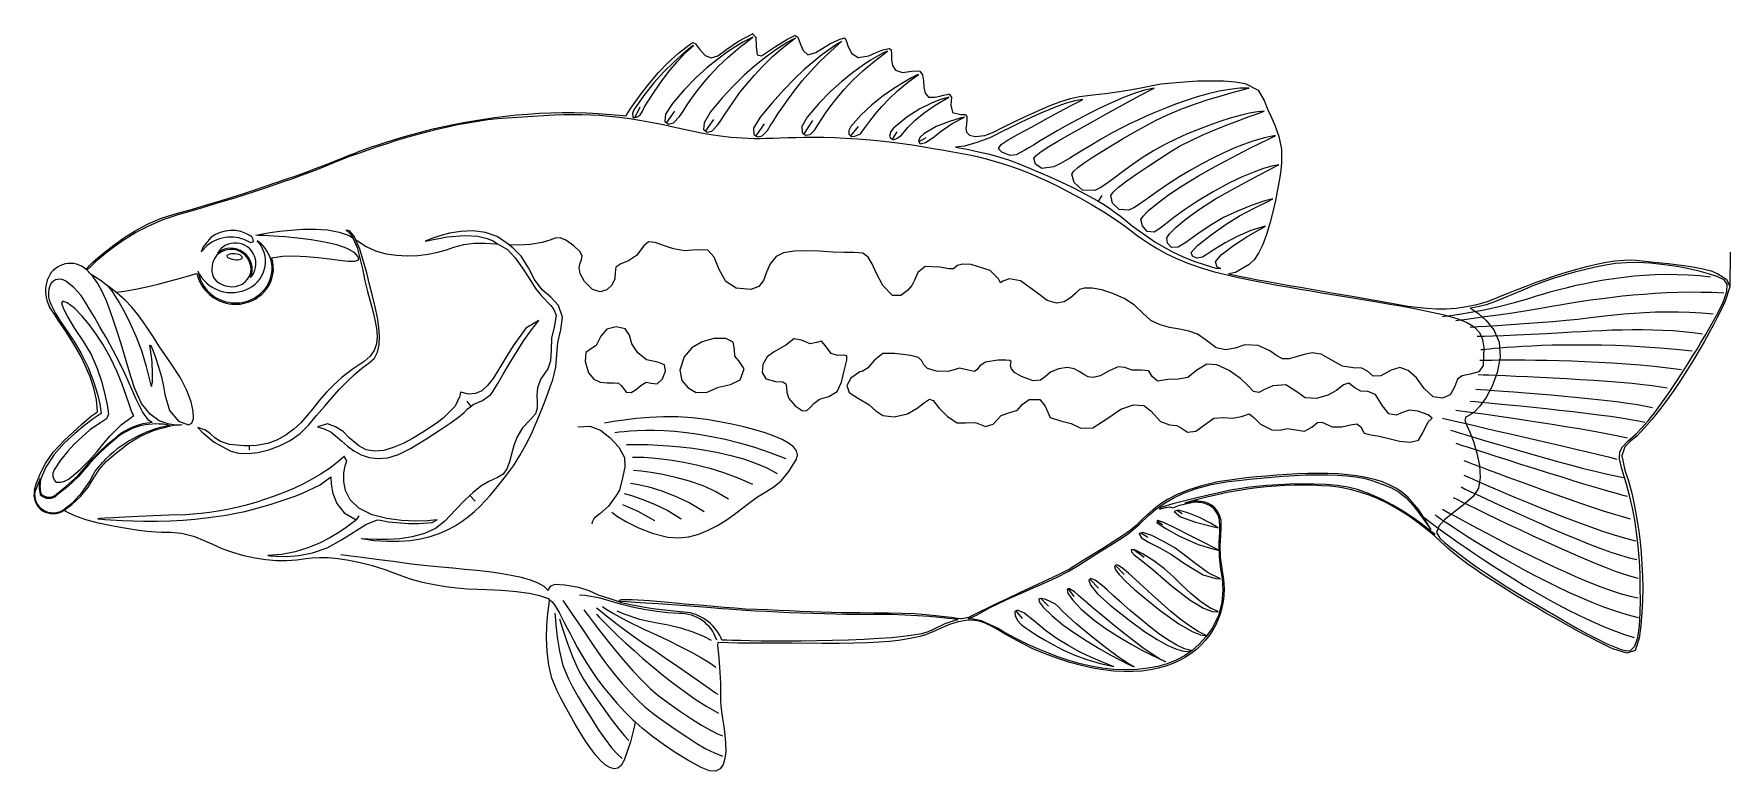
# Model space of a CAD drawing. Extents: x 0 to 275, y 0 to 119.
import ezdxf

# ---------------------------------------------------------------- set-up
doc = ezdxf.new("R2010")
doc.units = 0
doc.layers.add('WHITE', color=7, linetype='CONTINUOUS')

msp = doc.modelspace()

# ---------------------------------------------------------------- linework, layer by layer
at = {"layer": 'WHITE', "linetype": 'CONTINUOUS'}
for p, q in [((112.1242, 116.7849), (114.0391, 118.1145)), ((114.0391, 118.1145), (116.3174, 119.2543)), ((114.2161, 117.1096), (116.3209, 118.7187)), ((115.6062, 118.3741), (114.7441, 117.9092)), ((116.1533, 118.6429), (115.6062, 118.3741)), ((116.3209, 118.7187), (116.1533, 118.6429)), ((116.3646, 119.2457), (116.8384, 118.7347)), ((116.8384, 118.7347), (116.8924, 117.2416)), ((119.9911, 117.2071), (121.872, 118.3508)), ((121.3225, 117.1119), (123.2684, 118.6022)), ((121.872, 118.3508), (123.1598, 119.0287)), ((122.6521, 118.2818), (121.8944, 117.8491)), ((123.1296, 118.5339), (122.6521, 118.2818)), ((123.2684, 118.6022), (123.1296, 118.5339)), ((123.2002, 119.0269), (123.6509, 118.7352)), ((123.6509, 118.7352), (124.0097, 117.7166)), ((128.7963, 117.6615), (130.337, 118.3651)), ((128.8944, 116.4273), (130.7547, 118.0708)), ((130.337, 118.3651), (131.1676, 118.6133)), ((130.7547, 118.0708), (130.6341, 118.0045)), ((131.2125, 118.597), (131.4698, 118.2063)), ((131.4698, 118.2063), (131.7896, 117.1822)), ((102.6411, 114.635), (104.2945, 116.1486)), ((104.8095, 115.8342), (103.4853, 114.6327)), ((104.0911, 114.771), (105.4515, 116.2366)), ((104.2945, 116.1486), (106.0104, 117.4433)), ((105.8573, 116.7139), (104.8095, 115.8342)), ((105.4515, 116.2366), (106.7436, 117.4008)), ((106.5463, 117.2544), (105.8573, 116.7139)), ((106.0104, 117.4433), (106.6575, 117.8508)), ((106.7436, 117.4008), (106.5463, 117.2544)), ((106.6575, 117.8508), (107.0521, 117.6824)), ((107.0521, 117.6824), (107.7236, 116.7971)), ((107.7236, 116.7971), (108.6516, 115.7791)), ((108.6516, 115.7791), (109.6037, 115.3859)), ((109.6037, 115.3859), (110.6826, 115.7344)), ((112.2383, 116.3368), (110.6761, 115.202)), ((110.6826, 115.7344), (112.1242, 116.7849)), ((110.7497, 113.9943), (112.3596, 115.5251)), ((113.6079, 117.2347), (112.2383, 116.3368)), ((112.3596, 115.5251), (114.2161, 117.1096)), ((114.7441, 117.9092), (113.6079, 117.2347)), ((118.254, 115.3644), (116.6892, 114.1064)), ((116.8924, 117.2416), (117.0217, 115.9096)), ((117.0536, 115.8743), (117.7482, 115.7348)), ((117.7482, 115.7348), (119.9911, 117.2071)), ((117.9614, 114.0567), (119.549, 115.5833)), ((119.664, 116.4007), (118.254, 115.3644)), ((119.549, 115.5833), (121.3225, 117.1119)), ((120.8879, 117.2255), (119.664, 116.4007)), ((121.8944, 117.8491), (120.8879, 117.2255)), ((124.0097, 117.7166), (124.4683, 116.5739)), ((124.4683, 116.5739), (125.2353, 115.8951)), ((125.2353, 115.8951), (126.5217, 116.2661)), ((127.5178, 115.8754), (126.2083, 114.8235)), ((126.5217, 116.2661), (128.7963, 117.6615)), ((127.2026, 114.7889), (128.8944, 116.4273)), ((128.636, 116.7061), (127.5178, 115.8754)), ((129.542, 117.3289), (128.636, 116.7061)), ((130.215, 117.7573), (129.542, 117.3289)), ((130.6341, 118.0045), (130.215, 117.7573)), ((131.7896, 117.1822), (132.3676, 116.0771)), ((132.3676, 116.0771), (133.4149, 115.4188)), ((133.4149, 115.4188), (135.1442, 115.7345)), ((135.1442, 115.7345), (136.289, 116.2507)), ((136.5463, 115.6682), (135.4101, 114.9937)), ((136.0091, 114.8686), (138.1228, 116.4776)), ((136.289, 116.2507), (137.3923, 116.6742)), ((137.4084, 116.133), (136.5463, 115.6682)), ((137.3923, 116.6742), (138.4885, 116.9124)), ((137.9555, 116.4019), (137.4084, 116.133)), ((138.1228, 116.4776), (137.9555, 116.4019)), ((138.4885, 116.9124), (138.7572, 116.6706)), ((138.7572, 116.6706), (138.7821, 115.9902)), ((138.7821, 115.9902), (138.7696, 115.0795)), ((99.6709, 111.3478), (101.0875, 113.0017)), ((101.9671, 113.1267), (100.3371, 111.3337)), ((101.0875, 113.0017), (102.6411, 114.635)), ((101.52, 111.5078), (102.7628, 113.1576)), ((103.4853, 114.6327), (101.9671, 113.1267)), ((102.7628, 113.1576), (104.0911, 114.771)), ((108.9622, 113.8165), (107.1373, 112.1666)), ((110.6761, 115.202), (108.9622, 113.8165)), ((109.3639, 112.5306), (110.7497, 113.9943)), ((115.001, 112.6164), (113.2206, 110.8842)), ((116.6892, 114.1064), (115.001, 112.6164)), ((115.3016, 111.0968), (116.5491, 112.554)), ((116.5491, 112.554), (117.9614, 114.0567)), ((124.7285, 113.537), (123.0992, 112.0025)), ((124.3425, 111.6438), (125.6889, 113.1892)), ((126.2083, 114.8235), (124.7285, 113.537)), ((125.6889, 113.1892), (127.2026, 114.7889)), ((132.4784, 112.961), (130.7644, 111.5755)), ((134.0405, 114.0959), (132.4784, 112.961)), ((132.5352, 111.7533), (134.1473, 113.2841)), ((135.4101, 114.9937), (134.0405, 114.0959)), ((134.1473, 113.2841), (136.0091, 114.8686)), ((138.7696, 115.0795), (138.9245, 114.1449)), ((138.9245, 114.1449), (139.4506, 113.3935)), ((139.4506, 113.3935), (140.5529, 113.0312)), ((140.5529, 113.0312), (142.4377, 113.2657)), ((141.3564, 111.3785), (143.1324, 112.7143)), ((142.8543, 112.5778), (142.012, 112.1372)), ((142.4377, 113.2657), (143.3623, 113.2293)), ((143.1324, 112.7143), (142.8543, 112.5778)), ((143.3623, 113.2293), (143.7961, 112.6198)), ((143.7961, 112.6198), (143.9457, 111.6684)), ((98.4285, 109.7723), (99.6709, 111.3478)), ((100.3371, 111.3337), (98.6777, 109.271)), ((99.5044, 108.5438), (100.416, 109.9328)), ((100.416, 109.9328), (101.52, 111.5078)), ((105.2421, 110.2387), (103.3177, 108.0193)), ((107.1373, 112.1666), (105.2421, 110.2387)), ((106.3249, 108.6736), (107.1741, 109.857)), ((107.1741, 109.857), (108.1795, 111.1471)), ((108.1795, 111.1471), (109.3639, 112.5306)), ((113.2206, 110.8842), (111.3795, 108.8994)), ((114.2082, 109.7069), (115.3016, 111.0968)), ((121.3413, 110.2068), (119.4757, 108.1365)), ((123.0992, 112.0025), (121.3413, 110.2068)), ((122.1085, 108.7781), (123.1526, 110.1682)), ((123.1526, 110.1682), (124.3425, 111.6438)), ((128.9395, 109.9256), (127.0444, 107.9977)), ((130.7644, 111.5755), (128.9395, 109.9256)), ((129.9676, 108.906), (131.1497, 110.2896)), ((131.1497, 110.2896), (132.5352, 111.7533)), ((139.1824, 110.4495), (137.4267, 109.2344)), ((138.4054, 108.7625), (139.7796, 110.0529)), ((140.7494, 111.4224), (139.1824, 110.4495)), ((139.7796, 110.0529), (141.3564, 111.3785)), ((142.012, 112.1372), (140.7494, 111.4224)), ((143.9457, 111.6684), (144.0195, 110.6037)), ((144.0195, 110.6037), (144.2246, 109.6541)), ((173.4021, 109.632), (175.2975, 109.8805)), ((175.2975, 109.8805), (177.0315, 110.1384)), ((177.0315, 110.1384), (178.5818, 110.4153)), ((179.7529, 110.1384), (178.0791, 109.6167)), ((178.5818, 110.4153), (179.9265, 110.7208)), ((179.1945, 109.4053), (180.7531, 110.2178)), ((181.2717, 110.4817), (179.7529, 110.1384)), ((179.9265, 110.7208), (180.9753, 110.9416)), ((180.7531, 110.2178), (181.2717, 110.4817)), ((180.9753, 110.9416), (182.4362, 111.1621)), ((182.4362, 111.1621), (184.2118, 111.3651)), ((184.2118, 111.3651), (186.2051, 111.5334)), ((186.2051, 111.5334), (188.3187, 111.6498)), ((188.3187, 111.6498), (190.4554, 111.6971)), ((191.8063, 109.9801), (190.0495, 109.5677)), ((190.4554, 111.6971), (192.5181, 111.6582)), ((193.5138, 110.2837), (191.8063, 109.9801)), ((192.5181, 111.6582), (194.4096, 111.5157)), ((195.1461, 110.4592), (193.5138, 110.2837)), ((193.9378, 109.7754), (195.3814, 110.164)), ((194.4096, 111.5157), (196.0329, 111.2525)), ((196.651, 110.4864), (195.1461, 110.4592)), ((195.3814, 110.164), (196.3335, 110.4081)), ((196.0329, 111.2525), (198.1104, 110.1391)), ((196.3335, 110.4081), (196.651, 110.4864)), ((198.1104, 110.1391), (199.1239, 108.5021)), ((96.118, 106.508), (96.6148, 107.2533)), ((96.6148, 107.2533), (97.3974, 108.3745)), ((98.6777, 109.271), (97.0715, 106.9561)), ((98.0589, 107.3957), (97.2271, 105.7565)), ((97.3974, 108.3745), (98.4285, 109.7723)), ((98.4716, 106.7691), (98.8384, 107.4521)), ((98.8384, 107.4521), (99.5044, 108.5438)), ((103.3177, 108.0193), (102.2228, 106.26)), ((105.0056, 106.6797), (105.6096, 107.6101)), ((105.6096, 107.6101), (106.3249, 108.6736)), ((111.3795, 108.8994), (109.509, 106.6519)), ((111.7466, 106.1586), (112.4413, 107.216)), ((112.4413, 107.216), (113.2583, 108.4061)), ((113.2583, 108.4061), (114.2082, 109.7069)), ((119.4757, 108.1365), (117.5234, 105.7783)), ((120.4141, 106.3165), (121.1992, 107.489)), ((121.1992, 107.489), (122.1085, 108.7781)), ((127.0444, 107.9977), (125.12, 105.7783)), ((128.1201, 106.4326), (128.9654, 107.616)), ((128.9654, 107.616), (129.9676, 108.906)), ((135.5981, 107.7933), (133.8122, 106.1421)), ((137.4267, 109.2344), (135.5981, 107.7933)), ((136.1774, 106.3112), (137.212, 107.5132)), ((137.212, 107.5132), (138.4054, 108.7625)), ((143.3889, 107.1322), (141.2937, 105.8014)), ((145.2498, 108.0516), (143.3889, 107.1322)), ((144.0687, 106.481), (145.8535, 107.7115)), ((144.2246, 109.6541), (144.7674, 109.0479)), ((144.7674, 109.0479), (145.856, 109.0117)), ((146.7435, 108.626), (145.2498, 108.0516)), ((145.8535, 107.7115), (148.0784, 109.0012)), ((145.856, 109.0117), (146.597, 109.1832)), ((146.597, 109.1832), (147.2033, 109.3463)), ((147.7372, 108.9218), (146.7435, 108.626)), ((147.2033, 109.3463), (148.0735, 109.5382)), ((148.0784, 109.0012), (147.7372, 108.9218)), ((148.114, 109.5233), (148.4879, 109.0303)), ((148.4879, 109.0303), (148.4089, 107.7602)), ((148.4089, 107.7602), (148.645, 106.5822)), ((162.2543, 106.7145), (164.1892, 107.5481)), ((165.1656, 107.3578), (163.3302, 106.605)), ((164.1892, 107.5481), (166.0511, 108.2691)), ((166.9056, 107.9872), (165.1656, 107.3578)), ((165.8953, 106.6511), (167.8602, 107.6825)), ((166.0511, 108.2691), (167.7548, 108.8156)), ((168.4718, 108.4402), (166.9056, 107.9872)), ((167.7548, 108.8156), (169.2154, 109.1255)), ((167.8602, 107.6825), (169.2543, 108.4002)), ((169.7666, 108.6605), (168.4718, 108.4402)), ((169.2154, 109.1255), (171.3674, 109.3835)), ((169.2543, 108.4002), (169.7666, 108.6605)), ((172.6153, 107.304), (170.7624, 106.3811)), ((171.3674, 109.3835), (173.4021, 109.632)), ((174.4756, 108.1703), (172.6153, 107.304)), ((173.3925, 106.2384), (176.7102, 108.073)), ((176.3084, 108.9509), (174.4756, 108.1703)), ((178.0791, 109.6167), (176.3084, 108.9509)), ((176.7102, 108.073), (179.1945, 109.4053)), ((183.0459, 107.2211), (181.4301, 106.5577)), ((184.7416, 107.8733), (183.0459, 107.2211)), ((183.4514, 106.1911), (185.5938, 107.0768)), ((186.4913, 108.4948), (184.7416, 107.8733)), ((185.5938, 107.0768), (187.8308, 107.8931)), ((188.2692, 109.0661), (186.4913, 108.4948)), ((187.8308, 107.8931), (190.0453, 108.6249)), ((190.0495, 109.5677), (188.2692, 109.0661)), ((190.0453, 108.6249), (192.1201, 109.2574)), ((192.1201, 109.2574), (193.9378, 109.7754)), ((199.1239, 108.5021), (199.6811, 106.9587)), ((66.3383, 104.2846), (67.8955, 104.615)), ((66.9058, 104.2383), (68.5566, 104.587)), ((67.8955, 104.615), (69.4962, 104.9283)), ((68.5566, 104.587), (70.201, 104.8984)), ((69.4962, 104.9283), (71.1386, 105.2218)), ((70.201, 104.8984), (71.8338, 105.1693)), ((71.1386, 105.2218), (72.8205, 105.4929)), ((71.8338, 105.1693), (73.4502, 105.3962)), ((72.8205, 105.4929), (74.5399, 105.7389)), ((73.4502, 105.3962), (75.045, 105.5756)), ((74.5399, 105.7389), (76.2947, 105.9574)), ((75.045, 105.5756), (76.6132, 105.7041)), ((76.2947, 105.9574), (78.0829, 106.1455)), ((76.6132, 105.7041), (80.7349, 105.9626)), ((78.0829, 106.1455), (79.9025, 106.3007)), ((79.9025, 106.3007), (81.7514, 106.4204)), ((80.7349, 105.9626), (82.5295, 106.0688)), ((81.7514, 106.4204), (83.6276, 106.5019)), ((82.5295, 106.0688), (84.189, 106.1539)), ((83.6276, 106.5019), (85.5289, 106.5427)), ((84.189, 106.1539), (85.7453, 106.2134)), ((85.5289, 106.5427), (87.4535, 106.54)), ((85.7453, 106.2134), (87.2302, 106.2431)), ((87.2302, 106.2431), (88.6757, 106.2385)), ((87.4535, 106.54), (89.3992, 106.4912)), ((88.6757, 106.2385), (90.1134, 106.1954)), ((89.3992, 106.4912), (91.3639, 106.3938)), ((90.1134, 106.1954), (91.5753, 106.1093)), ((91.3639, 106.3938), (93.3458, 106.245)), ((91.5753, 106.1093), (93.0932, 105.9759)), ((93.0932, 105.9759), (94.699, 105.7908)), ((93.3458, 106.245), (95.3426, 106.0423)), ((94.699, 105.7908), (96.4245, 105.5498)), ((95.3426, 106.0423), (95.8109, 105.9819)), ((95.8532, 106.0069), (95.9439, 106.2372)), ((95.9439, 106.2372), (96.118, 106.508)), ((96.4245, 105.5498), (98.3015, 105.2483)), ((97.0715, 106.9561), (96.8441, 106.3909)), ((96.8441, 106.3909), (96.9054, 105.7676)), ((96.9488, 105.7317), (97.2271, 105.7565)), ((97.2271, 105.7565), (97.5237, 105.783)), ((97.2271, 105.7565), (97.2334, 105.7643)), ((97.5237, 105.783), (98.0592, 106.0856)), ((98.0592, 106.0856), (98.4716, 106.7691)), ((98.3015, 105.2483), (100.1251, 104.9191)), ((100.1251, 104.9191), (101.8247, 104.5791)), ((101.8247, 104.5791), (103.4308, 104.2364)), ((102.2228, 106.26), (102.0787, 105.1423)), ((102.095, 105.1047), (102.3491, 104.9211)), ((103.6411, 106.7708), (102.3491, 104.9211)), ((102.3491, 104.9211), (102.3589, 104.9228)), ((102.3491, 104.9211), (102.6745, 104.6858)), ((102.6745, 104.6858), (103.49, 104.8855)), ((103.49, 104.8855), (104.4904, 105.8959)), ((104.4904, 105.8959), (105.0056, 106.6797)), ((108.4432, 104.8782), (108.3829, 103.7766)), ((109.509, 106.6519), (108.4432, 104.8782)), ((109.973, 105.4378), (108.66, 103.5752)), ((109.6885, 103.5144), (110.6817, 104.5285)), ((110.6817, 104.5285), (111.1635, 105.2554)), ((111.1635, 105.2554), (111.7466, 106.1586)), ((117.5234, 105.7783), (116.4431, 104.0047)), ((118.1795, 104.7296), (116.8314, 102.7886)), ((118.696, 103.6549), (119.1733, 104.3838)), ((119.1733, 104.3838), (119.7424, 105.2762)), ((119.7424, 105.2762), (120.4141, 106.3165)), ((125.12, 105.7783), (124.2751, 104.2693)), ((126.0111, 105.2295), (124.593, 103.0994)), ((126.3759, 103.7382), (126.8068, 104.4387)), ((126.8068, 104.4387), (127.4083, 105.3691)), ((127.4083, 105.3691), (128.1201, 106.4326)), ((133.8122, 106.1421), (132.185, 104.2971)), ((134.4969, 104.0726), (135.2796, 105.1623)), ((135.2796, 105.1623), (136.1774, 106.3112)), ((141.2937, 105.8014), (139.0975, 103.9927)), ((141.4417, 104.1039), (142.6339, 105.2888)), ((142.6339, 105.2888), (144.0687, 106.481)), ((148.1647, 105.1075), (145.9916, 104.2759)), ((146.8421, 103.5373), (148.6022, 104.7487)), ((149.9206, 105.6091), (148.1647, 105.1075)), ((148.6022, 104.7487), (150.6186, 105.7715)), ((148.675, 106.5511), (149.9968, 106.2388)), ((150.6186, 105.7715), (149.9206, 105.6091)), ((149.9968, 106.2388), (150.7009, 106.2266)), ((150.7009, 106.2266), (150.9873, 105.8975)), ((150.9023, 104.6786), (150.8326, 103.9804)), ((151.0039, 105.3494), (150.9023, 104.6786)), ((150.9873, 105.8975), (151.0039, 105.3494)), ((156.8609, 104.1581), (158.5052, 104.9575)), ((159.6873, 104.942), (158.0366, 104.138)), ((158.5052, 104.9575), (160.3313, 105.8303)), ((161.478, 105.7821), (159.6873, 104.942)), ((160.3313, 105.8303), (162.2543, 106.7145)), ((161.4278, 104.1874), (163.6534, 105.4411)), ((163.3302, 106.605), (161.478, 105.7821)), ((163.6534, 105.4411), (165.8953, 106.6511)), ((167.2172, 104.4822), (165.5944, 103.5646)), ((168.9514, 105.4308), (167.2172, 104.4822)), ((170.7624, 106.3811), (168.9514, 105.4308)), ((169.5373, 104.0663), (171.4943, 105.1622)), ((171.4943, 105.1622), (173.3925, 106.2384)), ((177.3201, 104.6953), (176.2821, 104.1821)), ((178.5414, 105.2753), (177.3201, 104.6953)), ((178.0724, 103.3475), (179.845, 104.3367)), ((179.9199, 105.9026), (178.5414, 105.2753)), ((179.845, 104.3367), (181.521, 105.251)), ((181.4301, 106.5577), (179.9199, 105.9026)), ((181.521, 105.251), (183.4514, 106.1911)), ((190.1228, 104.4594), (188.3183, 103.7673)), ((191.9022, 105.084), (190.1228, 104.4594)), ((191.1133, 103.7348), (193.1203, 104.5437)), ((193.6201, 105.6289), (191.9022, 105.084)), ((193.1203, 104.5437), (195.0032, 105.2693)), ((195.24, 106.0817), (193.6201, 105.6289)), ((195.0032, 105.2693), (196.6544, 105.8834)), ((196.7253, 106.4301), (195.24, 106.0817)), ((196.6544, 105.8834), (197.9668, 106.3572)), ((198.0397, 106.6619), (196.7253, 106.4301)), ((197.9668, 106.3572), (198.833, 106.6624)), ((199.122, 106.7623), (198.0397, 106.6619)), ((198.833, 106.6624), (199.122, 106.7623)), ((199.6811, 106.9587), (200.1584, 105.9497)), ((200.1584, 105.9497), (200.8199, 104.4919)), ((200.8199, 104.4919), (201.467, 102.6839)), ((55.6968, 101.3399), (56.8314, 101.7128)), ((56.8314, 101.7128), (58.026, 102.0895)), ((57.1458, 101.5573), (58.7301, 102.0571)), ((58.026, 102.0895), (59.2784, 102.4675)), ((58.7301, 102.0571), (60.3381, 102.5403)), ((59.2784, 102.4675), (60.5868, 102.8442)), ((60.3381, 102.5403), (61.9647, 103.0035)), ((60.5868, 102.8442), (61.949, 103.2169)), ((61.949, 103.2169), (63.3631, 103.5829)), ((61.9647, 103.0035), (63.6048, 103.4432)), ((63.3631, 103.5829), (64.8268, 103.9397)), ((63.6048, 103.4432), (65.2535, 103.8559)), ((64.8268, 103.9397), (66.3383, 104.2846)), ((65.2535, 103.8559), (66.9058, 104.2383)), ((103.4308, 104.2364), (104.9739, 103.899)), ((104.9739, 103.899), (106.4844, 103.5749)), ((106.4844, 103.5749), (107.9929, 103.2722)), ((107.9929, 103.2722), (109.5299, 102.999)), ((108.3829, 103.7766), (108.66, 103.5752)), ((108.66, 103.5752), (108.6699, 103.5769)), ((108.66, 103.5752), (108.971, 103.3491)), ((108.971, 103.3491), (109.6885, 103.5144)), ((109.5299, 102.999), (111.1257, 102.7633)), ((111.1257, 102.7633), (112.8109, 102.5731)), ((112.8109, 102.5731), (114.616, 102.4365)), ((114.616, 102.4365), (116.5714, 102.3615)), ((116.4431, 104.0047), (116.5057, 102.9866)), ((116.5057, 102.9866), (116.8314, 102.7886)), ((116.5714, 102.3615), (117.5093, 102.3598)), ((116.8314, 102.7886), (116.8411, 102.7911)), ((116.8314, 102.7886), (117.1409, 102.6004)), ((117.1409, 102.6004), (117.8659, 102.7658)), ((117.5093, 102.3598), (118.516, 102.3772)), ((117.8659, 102.7658), (118.696, 103.6549)), ((118.516, 102.3772), (119.5956, 102.408)), ((119.5956, 102.408), (120.7523, 102.446)), ((120.7523, 102.446), (121.9901, 102.4853)), ((121.9901, 102.4853), (123.3133, 102.5199)), ((123.3133, 102.5199), (124.7259, 102.5439)), ((124.2751, 104.2693), (124.3359, 103.3359)), ((124.3359, 103.3359), (124.593, 103.0994)), ((124.593, 103.0994), (124.603, 103.1)), ((124.593, 103.0994), (124.852, 102.8612)), ((124.7259, 102.5439), (126.232, 102.5512)), ((124.852, 102.8612), (125.6256, 102.9778)), ((125.6256, 102.9778), (126.3759, 103.7382)), ((126.232, 102.5512), (127.8359, 102.5359)), ((127.8359, 102.5359), (129.5415, 102.4919)), ((129.5415, 102.4919), (131.3531, 102.4134)), ((131.3531, 102.4134), (133.2748, 102.2942)), ((132.185, 104.2971), (131.8721, 103.6189)), ((131.8721, 103.6189), (131.8829, 103.0424)), ((131.8829, 103.0424), (132.1615, 102.7965)), ((133.3845, 104.2714), (132.1615, 102.7965)), ((132.1615, 102.7965), (132.1715, 102.7973)), ((132.1615, 102.7965), (132.3248, 102.6524)), ((132.3248, 102.6524), (132.8765, 102.7232)), ((132.8765, 102.7232), (133.7943, 103.1214)), ((133.2748, 102.2942), (135.3107, 102.1285)), ((133.7943, 103.1214), (134.4969, 104.0726)), ((135.3107, 102.1285), (137.4649, 101.9102)), ((137.4649, 101.9102), (139.7416, 101.6334)), ((138.6717, 103.4543), (138.4684, 102.7109)), ((138.4684, 102.7109), (138.6816, 102.3187)), ((139.0975, 103.9927), (138.6717, 103.4543)), ((138.6816, 102.3187), (138.8963, 102.2156)), ((139.6748, 103.4382), (138.8963, 102.2156)), ((138.8963, 102.2156), (138.9057, 102.2191)), ((138.8963, 102.2156), (139.1039, 102.116)), ((139.1039, 102.116), (139.7153, 102.3878)), ((139.7153, 102.3878), (140.3846, 102.8955)), ((139.7416, 101.6334), (142.1448, 101.2921)), ((140.3846, 102.8955), (141.4417, 104.1039)), ((143.3879, 102.4849), (143.1505, 101.9317)), ((143.1505, 101.9317), (143.236, 101.7836)), ((144.3404, 102.4384), (143.236, 101.7836)), ((143.236, 101.7836), (143.3936, 101.5105)), ((143.236, 101.7836), (143.2457, 101.7812)), ((144.0173, 103.1182), (143.3879, 102.4849)), ((143.4366, 101.4914), (144.2753, 101.6709)), ((145.9916, 104.2759), (144.0173, 103.1182)), ((144.2753, 101.6709), (145.5126, 102.478)), ((145.5126, 102.478), (146.8421, 103.5373)), ((152.5971, 101.6877), (150.5879, 101.1052)), ((150.8326, 103.9804), (150.9446, 103.3505)), ((150.9446, 103.3505), (151.3876, 102.8839)), ((151.3876, 102.8839), (152.3125, 102.675)), ((152.3125, 102.675), (153.8701, 102.8203)), ((154.7075, 102.4728), (152.5971, 101.6877)), ((153.8701, 102.8203), (154.4582, 103.0274)), ((154.4582, 103.0274), (155.4836, 103.4941)), ((155.4683, 102.8503), (154.7075, 102.4728)), ((156.6041, 103.423), (155.4683, 102.8503)), ((155.4836, 103.4941), (156.8609, 104.1581)), ((156.521, 101.3509), (157.6921, 102.1387)), ((158.0366, 104.138), (156.6041, 103.423)), ((157.6921, 102.1387), (159.3987, 103.0755)), ((159.3987, 103.0755), (161.4278, 104.1874)), ((162.8221, 101.9385), (161.742, 101.2884)), ((164.1178, 102.7069), (162.8221, 101.9385)), ((165.5944, 103.5646), (164.1178, 102.7069)), ((164.2572, 101.035), (165.8244, 101.9654)), ((165.8244, 101.9654), (167.6159, 102.9883)), ((167.6159, 102.9883), (169.5373, 104.0663)), ((172.7087, 102.2219), (170.9313, 101.1574)), ((174.5094, 103.2505), (172.7087, 102.2219)), ((174.4888, 101.2727), (176.266, 102.3154)), ((176.2821, 104.1821), (174.5094, 103.2505)), ((176.266, 102.3154), (178.0724, 103.3475)), ((184.78, 102.23), (183.1191, 101.4094)), ((186.5252, 103.02), (184.78, 102.23)), ((185.4203, 101.0939), (187.1559, 101.9814)), ((188.3183, 103.7673), (186.5252, 103.02)), ((187.1559, 101.9814), (189.0894, 102.8712)), ((189.0894, 102.8712), (191.1133, 103.7348)), ((197.4257, 101.9545), (195.7422, 101.381)), ((196.7997, 100.7499), (198.4766, 101.5942)), ((199.1617, 102.4345), (197.4257, 101.9545)), ((198.4766, 101.5942), (199.7957, 102.2479)), ((200.9464, 102.8094), (199.1617, 102.4345)), ((199.7957, 102.2479), (200.6589, 102.6702)), ((200.6589, 102.6702), (200.9464, 102.8094)), ((201.467, 102.6839), (201.9007, 100.6241)), ((48.3715, 98.5559), (49.6061, 99.0598)), ((48.4168, 98.4001), (49.754, 98.928)), ((49.6061, 99.0598), (50.2635, 99.3318)), ((49.754, 98.928), (51.145, 99.4597)), ((50.2635, 99.3318), (50.9952, 99.6261)), ((50.9952, 99.6261), (51.7993, 99.94)), ((51.145, 99.4597), (52.5847, 99.992)), ((51.7993, 99.94), (52.6735, 100.271)), ((52.5847, 99.992), (54.0681, 100.5213)), ((52.6735, 100.271), (53.6158, 100.6164)), ((53.6158, 100.6164), (54.6243, 100.9736)), ((54.0681, 100.5213), (55.5901, 101.0441)), ((54.6243, 100.9736), (55.6968, 101.3399)), ((55.5901, 101.0441), (57.1458, 101.5573)), ((142.1448, 101.2921), (144.6788, 100.8802)), ((144.6788, 100.8802), (145.8362, 100.6831)), ((145.8362, 100.6831), (146.9897, 100.489)), ((146.9897, 100.489), (148.1445, 100.2919)), ((148.1445, 100.2919), (149.3059, 100.0854)), ((150.5879, 101.1052), (149.1707, 100.9477)), ((149.1707, 100.9477), (151.0256, 100.5977)), ((149.3059, 100.0854), (150.4793, 99.8635)), ((150.4793, 99.8635), (151.6699, 99.6198)), ((151.0256, 100.5977), (152.8662, 100.2103)), ((151.6699, 99.6198), (152.8832, 99.3482)), ((152.8662, 100.2103), (154.6435, 99.7881)), ((152.8832, 99.3482), (154.1243, 99.0426)), ((154.1243, 99.0426), (155.3987, 98.6966)), ((154.6435, 99.7881), (156.3283, 99.3297)), ((156.115, 100.7115), (156.521, 101.3509)), ((156.6418, 100.118), (156.1199, 100.6624)), ((156.3283, 99.3297), (157.8914, 98.8342)), ((157.9964, 99.5984), (156.6418, 100.118)), ((157.8914, 98.8342), (159.3034, 98.3002)), ((158.9881, 99.7125), (157.9964, 99.5984)), ((160.3673, 100.4598), (158.9881, 99.7125)), ((160.9121, 100.7858), (160.3673, 100.4598)), ((161.742, 101.2884), (160.9121, 100.7858)), ((161.8438, 99.1717), (162.1729, 99.6014)), ((162.0991, 98.1803), (161.8438, 99.1717)), ((162.1729, 99.6014), (163.0087, 100.2346)), ((163.0087, 100.2346), (164.2572, 101.035)), ((167.6508, 99.1652), (166.25, 98.3598)), ((169.2283, 100.1181), (167.6508, 99.1652)), ((170.9313, 101.1574), (169.2283, 100.1181)), ((169.9612, 98.4013), (171.2735, 99.2835)), ((171.2735, 99.2835), (172.8037, 100.2513)), ((172.8037, 100.2513), (174.4888, 101.2727)), ((179.3726, 99.1934), (177.7093, 98.0538)), ((181.1776, 100.3277), (179.3726, 99.1934)), ((180.2679, 97.7948), (182.1454, 99.0242)), ((183.1191, 101.4094), (181.1776, 100.3277)), ((182.1454, 99.0242), (183.9897, 100.2371)), ((183.9897, 100.2371), (185.4203, 101.0939)), ((190.8065, 99.1665), (189.1326, 98.2859)), ((192.4526, 99.9804), (190.8065, 99.1665)), ((194.0912, 100.7208), (192.4526, 99.9804)), ((192.764, 98.6538), (194.8629, 99.7562)), ((195.7422, 101.381), (194.0912, 100.7208)), ((194.8629, 99.7562), (196.7997, 100.7499)), ((201.9007, 100.6241), (201.9223, 98.4112)), ((40.773, 95.7375), (42.4362, 96.3255)), ((41.886, 95.8824), (43.2993, 96.3952)), ((42.4362, 96.3255), (44.0416, 96.9061)), ((43.2993, 96.3952), (44.649, 96.8999)), ((44.0416, 96.9061), (45.5753, 97.4744)), ((44.649, 96.8999), (45.9302, 97.3951)), ((45.5753, 97.4744), (47.0233, 98.0259)), ((45.9302, 97.3951), (47.1383, 97.8795)), ((47.0233, 98.0259), (48.3715, 98.5559)), ((47.1383, 97.8795), (48.4168, 98.4001)), ((155.3987, 98.6966), (156.7116, 98.3041)), ((156.7116, 98.3041), (158.0684, 97.8589)), ((158.0684, 97.8589), (159.4743, 97.3548)), ((159.3034, 98.3002), (161.1398, 97.536)), ((159.4743, 97.3548), (160.9347, 96.7856)), ((160.9347, 96.7856), (162.4549, 96.145)), ((161.1398, 97.536), (162.9274, 96.7717)), ((163.1238, 97.4601), (162.0991, 98.1803)), ((162.4549, 96.145), (164.0402, 95.427)), ((162.9274, 96.7717), (164.6562, 96.0098)), ((165.0766, 97.7628), (163.1238, 97.4601)), ((166.25, 98.3598), (165.0766, 97.7628)), ((167.9591, 96.5886), (168.2413, 97.0223)), ((168.3509, 95.2388), (167.9591, 96.5886)), ((168.2413, 97.0223), (168.9296, 97.637)), ((168.9296, 97.637), (169.9612, 98.4013)), ((176.1923, 96.9561), (174.8266, 95.9473)), ((177.7093, 98.0538), (176.1923, 96.9561)), ((176.8571, 95.4801), (178.4682, 96.5973)), ((178.4682, 96.5973), (180.2679, 97.7948)), ((185.4439, 96.2058), (183.5976, 95.0152)), ((187.4112, 97.3452), (185.4439, 96.2058)), ((185.8516, 94.7084), (188.4718, 96.2869)), ((189.1326, 98.2859), (187.4112, 97.3452)), ((188.4718, 96.2869), (190.601, 97.4837)), ((190.601, 97.4837), (192.764, 98.6538)), ((195.5379, 96.1437), (193.3584, 95.0996)), ((197.4051, 96.9177), (195.5379, 96.1437)), ((195.9967, 95.2347), (198.1385, 96.3771)), ((198.9969, 97.4701), (197.4051, 96.9177)), ((198.1385, 96.3771), (199.8879, 97.2886)), ((200.3502, 97.8495), (198.9969, 97.4701)), ((199.8879, 97.2886), (201.0675, 97.8919)), ((201.4787, 98.0993), (200.3502, 97.8495)), ((201.0675, 97.8919), (201.4787, 98.0993)), ((201.7736, 97.2325), (201.5563, 95.7755)), ((201.9223, 98.4112), (201.7736, 97.2325)), ((32.0821, 92.8459), (33.8236, 93.4022)), ((33.8236, 93.4022), (35.5775, 93.9742)), ((34.0333, 93.2441), (35.6927, 93.7772)), ((35.5775, 93.9742), (37.3297, 94.5571)), ((35.6927, 93.7772), (37.3125, 94.3089)), ((37.3125, 94.3089), (38.8878, 94.8379)), ((37.3297, 94.5571), (39.0662, 95.1464)), ((38.8878, 94.8379), (40.4139, 95.3628)), ((39.0662, 95.1464), (40.773, 95.7375)), ((40.4139, 95.3628), (41.886, 95.8824)), ((164.0402, 95.427), (165.696, 94.6252)), ((164.6562, 96.0098), (166.3161, 95.2523)), ((165.696, 94.6252), (167.4275, 93.7335)), ((166.3161, 95.2523), (167.8973, 94.5018)), ((167.4275, 93.7335), (169.24, 92.7457)), ((167.8973, 94.5018), (169.3895, 93.7603)), ((169.7225, 94.008), (168.3509, 95.2388)), ((169.3895, 93.7603), (170.7829, 93.0302)), ((171.6855, 93.9263), (169.7225, 94.008)), ((172.5686, 94.3854), (171.6855, 93.9263)), ((173.6171, 95.0747), (172.5686, 94.3854)), ((174.8266, 95.9473), (173.6171, 95.0747)), ((174.2644, 93.0943), (174.6445, 93.6806)), ((174.6445, 93.6806), (175.5456, 94.4918)), ((175.5456, 94.4918), (176.8571, 95.4801)), ((181.9, 93.8432), (180.3792, 92.7595)), ((183.5976, 95.0152), (181.9, 93.8432)), ((183.6027, 93.2059), (185.8516, 94.7084)), ((190.8297, 93.7368), (188.3142, 92.2164)), ((193.3584, 95.0996), (190.8297, 93.7368)), ((191.2445, 92.5645), (193.6396, 93.9381)), ((193.6396, 93.9381), (195.9967, 95.2347)), ((201.2714, 94.1116), (200.9199, 92.3127)), ((201.5563, 95.7755), (201.2714, 94.1116)), ((23.5129, 90.093), (25.3095, 90.6058)), ((24.0498, 90.4611), (25.5195, 90.8697)), ((25.3095, 90.6058), (27.0952, 91.1254)), ((25.5195, 90.8697), (27.0716, 91.3171)), ((27.0716, 91.3171), (28.6921, 91.7987)), ((27.0952, 91.1254), (28.8652, 91.6504)), ((28.6921, 91.7987), (30.3669, 92.3098)), ((28.8652, 91.6504), (30.6147, 92.1794)), ((30.3669, 92.3098), (32.0821, 92.8459)), ((30.6147, 92.1794), (32.339, 92.7111)), ((32.339, 92.7111), (34.0333, 93.2441)), ((169.24, 92.7457), (171.139, 91.6555)), ((170.7829, 93.0302), (172.0673, 92.3138)), ((171.139, 91.6555), (173.1296, 90.4568)), ((172.0673, 92.3138), (172.2578, 92.1993)), ((172.8112, 93.1217), (172.2578, 92.1993)), ((172.2578, 92.1993), (172.2675, 92.2019)), ((172.2578, 92.1993), (173.2328, 91.6134)), ((173.2328, 91.6134), (174.2693, 90.9311)), ((174.5491, 91.8908), (174.2644, 93.0943)), ((174.2693, 90.9311), (174.9993, 90.3919)), ((175.628, 90.8738), (174.5491, 91.8908)), ((177.1549, 90.7357), (175.628, 90.8738)), ((177.979, 91.1361), (177.1549, 90.7357)), ((179.0629, 91.8339), (177.979, 91.1361)), ((180.3792, 92.7595), (179.0629, 91.8339)), ((179.5062, 89.7868), (180.3879, 90.6819)), ((180.3879, 90.6819), (181.7674, 91.8427)), ((181.7674, 91.8427), (183.6027, 93.2059)), ((186.2143, 90.8024), (184.4964, 89.5446)), ((188.3142, 92.2164), (186.2143, 90.8024)), ((186.4832, 89.3385), (188.6323, 90.8986)), ((188.6323, 90.8986), (191.2445, 92.5645)), ((194.8057, 90.6043), (192.5388, 89.5587)), ((197.1725, 91.5716), (194.8057, 90.6043)), ((195.0862, 89.8084), (197.5926, 91.1307)), ((199.2257, 92.2825), (197.1725, 91.5716)), ((197.5926, 91.1307), (199.6788, 92.154)), ((200.5276, 92.5538), (199.2257, 92.2825)), ((199.6788, 92.154), (200.5276, 92.5538)), ((200.9199, 92.3127), (200.5028, 90.4503)), ((16.3731, 87.3954), (18.3569, 88.4631)), ((16.4585, 87.1163), (18.5775, 88.2164)), ((18.3569, 88.4631), (20.4687, 89.3858)), ((18.5775, 88.2164), (20.9327, 89.2272)), ((20.4687, 89.3858), (22.6765, 90.0959)), ((20.9327, 89.2272), (23.5129, 90.093)), ((22.6765, 90.0959), (24.0498, 90.4611)), ((173.1296, 90.4568), (175.2172, 89.1434)), ((174.9993, 90.3919), (175.8228, 89.748)), ((175.2172, 89.1434), (175.9256, 88.6539)), ((175.8228, 89.748), (176.7414, 89.0191)), ((175.9256, 88.6539), (176.6787, 88.0874)), ((176.6787, 88.0874), (177.4953, 87.456)), ((176.7414, 89.0191), (177.7568, 88.2248)), ((177.7568, 88.2248), (178.8707, 87.3849)), ((179.1642, 89.2199), (179.5062, 89.7868)), ((179.3869, 88.2319), (179.1642, 89.2199)), ((180.1591, 87.278), (179.3869, 88.2319)), ((183.1265, 88.4926), (182.071, 87.6957)), ((184.4964, 89.5446), (183.1265, 88.4926)), ((183.7857, 86.9217), (184.8501, 87.9807)), ((184.8501, 87.9807), (186.4832, 89.3385)), ((190.3621, 88.287), (188.2281, 86.8193)), ((192.5388, 89.5587), (190.3621, 88.287)), ((190.5155, 86.7431), (192.9536, 88.5002)), ((192.9536, 88.5002), (195.0862, 89.8084)), ((199.2354, 88.1452), (196.9408, 87.4494)), ((198.4364, 87.693), (199.2354, 88.1452)), ((200.0211, 88.5964), (199.4759, 86.8225)), ((200.5028, 90.4503), (200.0211, 88.5964)), ((12.9186, 85.0959), (14.5497, 86.2504)), ((12.9726, 84.8704), (14.5866, 85.9824)), ((14.5497, 86.2504), (16.3731, 87.3954)), ((14.5866, 85.9824), (16.4585, 87.1163)), ((28.6378, 86.3116), (27.39, 84.7965)), ((35.9333, 86.6745), (36.2196, 86.7364)), ((36.2934, 86.6641), (35.9333, 86.6745)), ((36.3256, 85.62), (36.1233, 85.8009)), ((36.2196, 86.7364), (37.0184, 86.8943)), ((37.2846, 86.6249), (36.2934, 86.6641)), ((37.0184, 86.8943), (38.2394, 87.1068)), ((38.7734, 86.5451), (37.2846, 86.6249)), ((38.2394, 87.1068), (39.7925, 87.3325)), ((40.6262, 86.4129), (38.7734, 86.5451)), ((39.7925, 87.3325), (41.5873, 87.5299)), ((42.7095, 86.2165), (40.6262, 86.4129)), ((41.5873, 87.5299), (43.5336, 87.6577)), ((44.8897, 85.9441), (42.7095, 86.2165)), ((43.5336, 87.6577), (45.5412, 87.6743)), ((47.0332, 85.5839), (44.8897, 85.9441)), ((45.5412, 87.6743), (47.5199, 87.5384)), ((49.0066, 85.124), (47.0332, 85.5839)), ((47.5199, 87.5384), (49.3794, 87.2085)), ((50.6762, 84.5526), (49.0066, 85.124)), ((49.3794, 87.2085), (51.0295, 86.6432)), ((50.6127, 87.504), (50.4511, 87.4345)), ((50.4511, 87.4345), (50.7282, 87.3365)), ((51.0866, 87.3769), (50.6127, 87.504)), ((50.7282, 87.3365), (51.4329, 86.6336)), ((51.0295, 86.6432), (51.5911, 86.293)), ((51.8187, 86.5301), (51.0866, 87.3769)), ((51.4329, 86.6336), (52.3366, 84.7272)), ((52.7591, 84.4432), (51.8187, 86.5301)), ((52.0609, 86), (52.38, 85.8009)), ((52.38, 85.8009), (53.7524, 84.8543)), ((63.307, 85.7331), (66.8849, 86.4323)), ((63.5821, 85.8542), (63.307, 85.7331)), ((64.4144, 86.1811), (63.5821, 85.8542)), ((65.6791, 86.6), (64.4144, 86.1811)), ((67.2757, 87.0076), (65.6791, 86.6)), ((66.8849, 86.4323), (69.7107, 86.6509)), ((69.1039, 87.3008), (67.2757, 87.0076)), ((67.953, 84.7374), (69.552, 85.2172)), ((71.0633, 87.3764), (69.1039, 87.3008)), ((69.552, 85.2172), (71.2193, 85.4125)), ((69.7107, 86.6509), (71.8397, 86.5213)), ((73.0535, 87.1314), (71.0633, 87.3764)), ((71.2193, 85.4125), (72.9492, 85.4112)), ((71.8397, 86.5213), (73.3534, 86.181)), ((72.9492, 85.4112), (74.7355, 85.3009)), ((74.9742, 86.4626), (73.0535, 87.1314)), ((73.3534, 86.181), (74.3336, 85.7675)), ((74.3336, 85.7675), (74.862, 85.4184)), ((74.7355, 85.3009), (75.0046, 85.2816)), ((74.862, 85.4184), (75.0197, 85.2717)), ((76.7253, 85.2668), (74.9742, 86.4626)), ((75.0197, 85.2717), (76.6245, 84.4005)), ((77.4806, 84.6719), (76.7253, 85.2668)), ((78.4537, 85.1042), (76.8669, 85.1591)), ((80.3735, 85.1932), (78.4537, 85.1042)), ((82.2287, 85.4982), (80.3735, 85.1932)), ((83.4783, 85.8854), (82.2287, 85.4982)), ((84.3712, 86.1903), (83.4783, 85.8854)), ((85.1566, 86.2483), (84.3712, 86.1903)), ((86.0833, 85.8949), (85.1566, 86.2483)), ((87.4004, 84.9653), (86.0833, 85.8949)), ((99.4526, 85.5954), (98.7193, 84.9653)), ((100.5214, 85.5238), (99.4526, 85.5954)), ((101.8814, 85.0556), (100.5214, 85.5238)), ((177.4953, 87.456), (178.3945, 86.7717)), ((178.3945, 86.7717), (179.3952, 86.0465)), ((178.8707, 87.3849), (180.0847, 86.519)), ((179.3952, 86.0465), (180.5165, 85.2924)), ((180.0847, 86.519), (181.4005, 85.6468)), ((181.2953, 87.2033), (180.1591, 87.278)), ((180.5165, 85.2924), (181.7773, 84.5216)), ((182.071, 87.6957), (181.2953, 87.2033)), ((181.4005, 85.6468), (182.8198, 84.788)), ((183.3425, 86.2575), (183.7857, 86.9217)), ((183.4525, 85.4057), (183.3425, 86.2575)), ((184.1209, 84.7232), (183.4525, 85.4057)), ((186.4072, 85.5154), (185.1696, 84.7344)), ((188.2281, 86.8193), (186.4072, 85.5154)), ((188.3137, 85.028), (190.5155, 86.7431)), ((192.7811, 85.447), (191.1253, 84.4395)), ((194.7503, 86.4989), (192.7811, 85.447)), ((194.1146, 85.0243), (196.4706, 86.531)), ((196.9408, 87.4494), (194.7503, 86.4989)), ((196.4706, 86.531), (198.4364, 87.693)), ((198.8681, 85.2004), (198.1988, 83.8018)), ((199.4759, 86.8225), (198.8681, 85.2004)), ((9.5009, 82.2519), (10.3621, 83.029)), ((9.788, 82.2217), (10.5623, 82.9345)), ((10.3621, 83.029), (11.512, 83.9995)), ((10.5623, 82.9345), (11.6275, 83.8359)), ((11.512, 83.9995), (12.9186, 85.0959)), ((11.6275, 83.8359), (12.9726, 84.8704)), ((27.0453, 84.0157), (28.0399, 85.0216)), ((27.39, 84.7965), (27.0453, 84.0157)), ((38.4782, 83.0282), (40.2285, 83.2959)), ((40.2285, 83.2959), (42.1206, 83.36)), ((42.1206, 83.36), (44.0729, 83.2747)), ((44.0729, 83.2747), (46.0037, 83.0938)), ((46.0037, 83.0938), (47.8315, 82.8715)), ((47.8315, 82.8715), (49.4747, 82.6617)), ((49.4747, 82.6617), (50.8518, 82.5185)), ((51.9085, 83.858), (50.6762, 84.5526)), ((50.8518, 82.5185), (51.881, 82.4958)), ((51.881, 82.4958), (52.481, 82.6477)), ((52.5699, 83.0282), (51.9085, 83.858)), ((52.3366, 84.7272), (53.2185, 81.0158)), ((52.481, 82.6477), (52.5699, 83.0282)), ((53.8584, 80.5966), (52.7591, 84.4432)), ((53.7524, 84.8543), (55.2868, 84.1625)), ((55.2868, 84.1625), (56.9379, 83.7)), ((56.9379, 83.7), (58.6603, 83.4411)), ((58.6603, 83.4411), (60.4087, 83.3605)), ((60.4087, 83.3605), (62.1377, 83.4326)), ((62.1377, 83.4326), (63.802, 83.6319)), ((63.802, 83.6319), (65.3562, 83.9328)), ((65.3562, 83.9328), (66.755, 84.3098)), ((66.755, 84.3098), (67.953, 84.7374)), ((76.6245, 84.4005), (77.9069, 83.0498)), ((78.8307, 83.3175), (77.4806, 84.6719)), ((77.9069, 83.0498), (79.0941, 81.3871)), ((80.0291, 81.4314), (78.8307, 83.3175)), ((88.3781, 84.0236), (87.4004, 84.9653)), ((88.706, 83.3291), (88.3781, 84.0236)), ((88.385, 82.1819), (88.6272, 82.7568)), ((88.6272, 82.7568), (88.706, 83.3291)), ((96.2052, 82.5356), (95.0028, 82.0364)), ((97.5333, 83.3922), (96.2052, 82.5356)), ((98.7193, 84.9653), (97.5333, 83.3922)), ((103.4883, 84.4955), (101.8814, 85.0556)), ((105.2978, 84.1485), (103.4883, 84.4955)), ((107.2655, 84.3196), (105.2978, 84.1485)), ((109.0634, 84.2859), (107.2655, 84.3196)), ((110.1016, 83.1379), (109.0634, 84.2859)), ((110.9119, 81.129), (110.1016, 83.1379)), ((120.1038, 83.2561), (119.1305, 82.0647)), ((121.3146, 83.8181), (120.1038, 83.2561)), ((123.0091, 84.0918), (121.3146, 83.8181)), ((125.0152, 84.1561), (123.0091, 84.0918)), ((127.1609, 84.0902), (125.0152, 84.1561)), ((129.274, 83.9731), (127.1609, 84.0902)), ((131.1824, 83.884), (129.274, 83.9731)), ((132.7141, 83.9018), (131.1824, 83.884)), ((134.1335, 83.7678), (132.7141, 83.9018)), ((135.0259, 83.1488), (134.1335, 83.7678)), ((135.6759, 82.0613), (135.0259, 83.1488)), ((181.7773, 84.5216), (183.1966, 83.746)), ((182.8198, 84.788), (184.3443, 83.9622)), ((183.1966, 83.746), (184.7934, 82.9776)), ((185.1696, 84.7344), (184.1209, 84.7232)), ((184.3443, 83.9622), (185.9755, 83.1892)), ((184.7934, 82.9776), (186.5867, 82.2285)), ((185.9755, 83.1892), (187.7151, 82.4886)), ((187.4959, 83.2976), (187.2999, 83.8803)), ((187.3082, 83.9199), (188.3137, 85.028)), ((188.1816, 82.9562), (187.4959, 83.2976)), ((187.7151, 82.4886), (189.565, 81.8801)), ((189.1201, 83.1393), (188.1816, 82.9562)), ((189.8745, 83.6218), (189.1201, 83.1393)), ((191.1253, 84.4395), (189.8745, 83.6218)), ((191.2427, 82.3832), (192.1211, 83.5247)), ((191.4982, 81.4967), (191.2427, 82.3832)), ((192.1211, 83.5247), (194.1146, 85.0243)), ((197.4689, 82.6985), (196.6794, 81.9622)), ((198.1988, 83.8018), (197.4689, 82.6985)), ((254.4326, 82.3087), (255.9032, 82.5256)), ((255.9032, 82.5256), (257.2976, 82.6546)), ((257.2976, 82.6546), (258.6028, 82.6868)), ((258.6028, 82.6868), (259.8057, 82.6134)), ((259.8057, 82.6134), (262.2225, 82.3481)), ((274.5009, 83.9481), (274.4394, 78.4035)), ((8.4702, 81.1445), (8.5626, 81.2877)), ((8.5626, 81.2877), (8.6642, 81.4236)), ((8.5761, 81.0474), (9.1553, 81.5848)), ((8.6642, 81.4236), (8.7733, 81.5489)), ((8.7733, 81.5489), (8.9606, 81.736)), ((8.9606, 81.736), (9.5009, 82.2519)), ((9.1553, 81.5848), (9.3153, 81.7533)), ((9.5961, 79.978), (9.1678, 80.4393)), ((9.1678, 80.4393), (10.9025, 79.3438)), ((9.3153, 81.7533), (9.788, 82.2217)), ((10.3464, 78.8786), (9.5961, 79.978)), ((21.869, 79.2381), (23.5194, 79.6934)), ((23.5194, 79.6934), (25.0087, 80.1175)), ((25.0087, 80.1175), (26.3693, 80.5045)), ((53.2185, 81.0158), (53.5594, 79.2882)), ((54.3173, 78.7238), (53.8584, 80.5966)), ((79.0941, 81.3871), (80.1861, 79.6549)), ((81.0251, 79.5069), (80.0291, 81.4314)), ((80.1861, 79.6549), (81.1831, 78.096)), ((88.2226, 81.4793), (88.385, 82.1819)), ((88.383, 80.5243), (88.2226, 81.4793)), ((89.1096, 79.1919), (88.383, 80.5243)), ((94.0061, 79.6509), (93.5269, 78.6348)), ((94.0474, 80.6732), (94.0061, 79.6509)), ((94.1942, 81.5353), (94.0474, 80.6732)), ((95.0028, 82.0364), (94.1942, 81.5353)), ((111.9965, 79.2032), (110.9119, 81.129)), ((118.5529, 80.6982), (118.0555, 79.3919)), ((119.1305, 82.0647), (118.5529, 80.6982)), ((136.3678, 80.5216), (135.6759, 82.0613)), ((137.3861, 78.5462), (136.3678, 80.5216)), ((143.0551, 80.6875), (142.4972, 79.4371)), ((144.2539, 81.6175), (143.0551, 80.6875)), ((146.578, 81.5468), (144.2539, 81.6175)), ((148.0868, 81.2375), (146.578, 81.5468)), ((148.8105, 81.2754), (148.0868, 81.2375)), ((149.1418, 81.5136), (148.8105, 81.2754)), ((149.4731, 81.8057), (149.1418, 81.5136)), ((150.1969, 82.0049), (149.4731, 81.8057)), ((151.7057, 81.9646), (150.1969, 82.0049)), ((154.7331, 81.001), (151.7057, 81.9646)), ((156.0977, 79.6491), (154.7331, 81.001)), ((156.4156, 78.964), (156.0977, 79.6491)), ((157.8637, 79.6619), (156.7782, 79.2721)), ((159.6685, 79.3325), (157.8637, 79.6619)), ((186.5867, 82.2285), (188.5954, 81.5108)), ((188.5954, 81.5108), (190.8385, 80.8364)), ((189.565, 81.8801), (191.2703, 81.3385)), ((190.8385, 80.8364), (193.3351, 80.2174)), ((191.2703, 81.3385), (192.0721, 81.295)), ((192.0721, 81.295), (191.4982, 81.4967)), ((194.4799, 80.6352), (193.3024, 80.4434)), ((193.3024, 80.4434), (193.3444, 80.4333)), ((193.3351, 80.2174), (194.8868, 79.8741)), ((193.3444, 80.4333), (195.0829, 80.0685)), ((196.6794, 81.9622), (194.4799, 80.6352)), ((194.8868, 79.8741), (196.4836, 79.539)), ((195.0829, 80.0685), (196.5202, 79.7857)), ((196.5202, 79.7857), (198.0677, 79.4926)), ((243.1066, 79.0715), (244.7435, 79.6562)), ((246.042, 79.765), (244.2935, 79.1564)), ((244.7435, 79.6562), (246.3959, 80.2149)), ((247.8408, 80.2934), (246.042, 79.765)), ((246.3959, 80.2149), (248.0507, 80.7387)), ((249.5392, 80.7426), (247.8408, 80.2934)), ((248.0507, 80.7387), (249.6949, 81.2188)), ((251.1584, 81.1664), (249.5392, 80.7426)), ((249.6949, 81.2188), (251.3153, 81.6464)), ((252.7402, 81.5466), (251.1584, 81.1664)), ((251.3153, 81.6464), (252.8989, 82.0127)), ((254.3264, 81.8649), (252.7402, 81.5466)), ((252.8989, 82.0127), (254.4326, 82.3087)), ((254.0862, 79.4696), (255.6783, 79.7138)), ((255.9589, 82.1032), (254.3264, 81.8649)), ((255.6783, 79.7138), (257.3098, 79.9259)), ((257.6796, 82.243), (255.9589, 82.1032)), ((257.3098, 79.9259), (258.9769, 80.1016)), ((259.5303, 82.2663), (257.6796, 82.243)), ((258.9769, 80.1016), (260.6763, 80.2365)), ((261.5527, 82.1546), (259.5303, 82.2663)), ((260.6763, 80.2365), (262.4044, 80.3265)), ((263.862, 81.9037), (261.5527, 82.1546)), ((262.2225, 82.3481), (264.4984, 82.0953)), ((262.4044, 80.3265), (264.1577, 80.3672)), ((265.9488, 81.6076), (263.862, 81.9037)), ((264.1577, 80.3672), (265.9327, 80.3543)), ((264.4984, 82.0953), (266.595, 81.8399)), ((265.9327, 80.3543), (267.7258, 80.2836)), ((267.8275, 81.2676), (265.9488, 81.6076)), ((266.595, 81.8399), (268.4736, 81.5666)), ((267.7258, 80.2836), (269.5335, 80.1508)), ((269.513, 80.8851), (267.8275, 81.2676)), ((268.4736, 81.5666), (270.0959, 81.2601)), ((271.0196, 80.4614), (269.513, 80.8851)), ((269.5335, 80.1508), (271.3523, 79.9515)), ((270.0959, 81.2601), (271.4233, 80.905)), ((272.3622, 79.9978), (271.0196, 80.4614)), ((271.4233, 80.905), (272.4172, 80.486)), ((273.5553, 79.4957), (272.3622, 79.9978)), ((272.4172, 80.486), (273.9431, 79.5598)), ((6.4722, 78.2436), (5.1625, 79.253)), ((7.6269, 76.9169), (6.4722, 78.2436)), ((8.4716, 75.6595), (7.6269, 76.9169)), ((11.052, 77.5746), (10.3464, 78.8786)), ((10.9025, 79.3438), (12.004, 78.4322)), ((11.718, 76.0983), (11.052, 77.5746)), ((12.004, 78.4322), (12.1431, 78.2544)), ((13.4787, 77.2915), (12.004, 78.4322)), ((12.1431, 78.2544), (12.5291, 77.7297)), ((12.5291, 77.7297), (13.1147, 76.8714)), ((13.1147, 76.8714), (13.8527, 75.6926)), ((13.2416, 77.4749), (14.6798, 77.6485)), ((14.7406, 76.1618), (13.4787, 77.2915)), ((14.6798, 77.6485), (16.4629, 77.9569)), ((16.4629, 77.9569), (18.2895, 78.3427)), ((18.2895, 78.3427), (20.1086, 78.7789)), ((20.1086, 78.7789), (21.869, 79.2381)), ((53.5594, 79.2882), (53.9719, 77.6126)), ((53.9719, 77.6126), (54.8307, 74.451)), ((54.7807, 76.8813), (54.3173, 78.7238)), ((55.2121, 75.0926), (54.7807, 76.8813)), ((82.2494, 77.8604), (81.0251, 79.5069)), ((81.1831, 78.096), (82.085, 76.9529)), ((82.085, 76.9529), (83.6325, 75.3365)), ((83.6759, 76.6449), (82.2494, 77.8604)), ((90.4012, 77.9037), (89.1096, 79.1919)), ((91.6306, 77.5333), (90.4012, 77.9037)), ((92.7038, 77.853), (91.6306, 77.5333)), ((93.5269, 78.6348), (92.7038, 77.853)), ((113.6635, 78.1298), (111.9965, 79.2032)), ((116.0396, 77.9005), (113.6635, 78.1298)), ((117.3228, 78.3809), (116.0396, 77.9005)), ((118.0555, 79.3919), (117.3228, 78.3809)), ((138.9446, 76.9331), (137.3861, 78.5462)), ((140.3108, 76.951), (138.9446, 76.9331)), ((141.3921, 77.7664), (140.3108, 76.951)), ((142.096, 78.5462), (141.3921, 77.7664)), ((142.4972, 79.4371), (142.096, 78.5462)), ((156.7782, 79.2721), (156.4156, 78.964)), ((162.189, 77.4826), (159.6685, 79.3325)), ((163.9677, 76.1235), (162.189, 77.4826)), ((168.5925, 77.313), (167.7739, 76.5683)), ((169.2159, 77.9005), (168.5925, 77.313)), ((169.9853, 78.1425), (169.2159, 77.9005)), ((171.2457, 78.12), (169.9853, 78.1425)), ((172.8417, 77.8337), (171.2457, 78.12)), ((174.6177, 77.2844), (172.8417, 77.8337)), ((176.4183, 76.4725), (174.6177, 77.2844)), ((196.4836, 79.539), (198.1187, 79.2116)), ((198.0677, 79.4926), (199.7054, 79.1912)), ((198.1187, 79.2116), (199.7853, 78.8917)), ((199.7054, 79.1912), (201.4133, 78.8841)), ((199.7853, 78.8917), (201.4766, 78.5788)), ((201.4133, 78.8841), (203.1713, 78.5734)), ((201.4766, 78.5788), (203.1858, 78.2727)), ((203.1713, 78.5734), (204.9595, 78.2616)), ((203.1858, 78.2727), (204.9062, 77.9729)), ((204.9062, 77.9729), (206.631, 77.679)), ((204.9595, 78.2616), (206.7579, 77.9509)), ((206.631, 77.679), (208.3534, 77.3907)), ((206.7579, 77.9509), (208.5463, 77.6438)), ((208.3534, 77.3907), (210.0667, 77.1076)), ((208.5463, 77.6438), (210.3049, 77.3424)), ((210.0667, 77.1076), (211.764, 76.8294)), ((210.3049, 77.3424), (212.0135, 77.0492)), ((212.0135, 77.0492), (213.6522, 76.7665)), ((236.9765, 76.6498), (238.4202, 77.25)), ((239.3753, 77.1408), (237.8534, 76.503)), ((238.4202, 77.25), (239.9319, 77.8596)), ((240.9576, 77.8151), (239.3753, 77.1408)), ((239.9319, 77.8596), (241.4984, 78.4697)), ((242.5979, 78.4967), (240.9576, 77.8151)), ((241.4984, 78.4697), (243.1066, 79.0715)), ((242.1053, 76.5331), (243.1855, 76.8736)), ((244.2935, 79.1564), (242.5979, 78.4967)), ((243.1855, 76.8736), (244.3367, 77.2206)), ((244.3367, 77.2206), (245.5553, 77.5697)), ((245.5553, 77.5697), (246.8378, 77.9167)), ((246.8378, 77.9167), (248.1808, 78.2572)), ((248.1808, 78.2572), (249.5806, 78.5871)), ((249.5806, 78.5871), (251.0338, 78.902)), ((251.0338, 78.902), (252.5368, 79.1976)), ((252.5368, 79.1976), (254.0862, 79.4696)), ((257.1076, 76.8594), (258.8215, 77.0285)), ((258.8215, 77.0285), (260.5801, 77.178)), ((260.5801, 77.178), (262.3753, 77.3043)), ((262.3753, 77.3043), (264.1995, 77.4037)), ((264.1995, 77.4037), (266.0447, 77.4725)), ((266.0447, 77.4725), (267.9031, 77.5071)), ((267.9031, 77.5071), (269.7669, 77.5037)), ((269.7669, 77.5037), (271.6283, 77.4588)), ((271.6283, 77.4588), (273.4793, 77.3687)), ((273.4128, 75.9826), (273.9575, 77.568)), ((274.0544, 78.792), (273.5553, 79.4957)), ((274.4645, 78.3452), (273.71, 76.0002)), ((273.9431, 79.5598), (274.4394, 78.4035)), ((273.9575, 77.568), (274.0544, 78.792)), ((274.4394, 78.4035), (274.4645, 78.3452)), ((274.4394, 78.4035), (274.4488, 78.4)), ((3.1928, 74.0594), (2.5817, 75.0121)), ((2.7963, 75.4097), (3.5101, 74.05)), ((4.6597, 76.0344), (4.4763, 75.6834)), ((4.4763, 75.6834), (4.7635, 74.7859)), ((5.357, 75.7734), (4.6597, 76.0344)), ((4.7635, 74.7859), (5.478, 73.4072)), ((6.5372, 74.881), (5.357, 75.7734)), ((7.7338, 73.6749), (6.5372, 74.881)), ((9.0133, 74.7385), (8.4716, 75.6595)), ((9.7927, 73.412), (9.0133, 74.7385)), ((12.3498, 74.4824), (11.718, 76.0983)), ((12.9526, 72.7591), (12.3498, 74.4824)), ((13.8527, 75.6926), (14.6961, 74.2066)), ((14.6961, 74.2066), (15.5975, 72.4267)), ((15.832, 75.0288), (14.7406, 76.1618)), ((16.7954, 73.8785), (15.832, 75.0288)), ((54.8307, 74.451), (55.1868, 72.9822)), ((55.5752, 73.3812), (55.2121, 75.0926)), ((83.6325, 75.3365), (84.1293, 74.6657)), ((84.9162, 75.295), (83.6759, 76.6449)), ((84.1293, 74.6657), (84.514, 73.7185)), ((85.5235, 73.4393), (84.9162, 75.295)), ((165.4795, 75.7003), (163.9677, 76.1235)), ((166.7422, 75.9396), (165.4795, 75.7003)), ((167.7739, 76.5683), (166.7422, 75.9396)), ((178.088, 75.3989), (176.4183, 76.4725)), ((179.4713, 74.0642), (178.088, 75.3989)), ((211.764, 76.8294), (213.4385, 76.5556)), ((213.4385, 76.5556), (215.0836, 76.2859)), ((213.6522, 76.7665), (215.201, 76.4965)), ((215.0836, 76.2859), (216.6923, 76.02)), ((215.201, 76.4965), (216.6398, 76.2417)), ((216.6398, 76.2417), (217.9487, 76.0043)), ((216.6923, 76.02), (218.2579, 75.7574)), ((217.9487, 76.0043), (219.401, 75.7363)), ((218.2579, 75.7574), (219.7738, 75.4978)), ((219.401, 75.7363), (220.8723, 75.4745)), ((219.7738, 75.4978), (221.2329, 75.2409)), ((220.8723, 75.4745), (222.3641, 75.2346)), ((221.2329, 75.2409), (222.6287, 74.9862)), ((222.3641, 75.2346), (223.878, 75.0322)), ((222.6287, 74.9862), (223.9543, 74.7334)), ((223.878, 75.0322), (225.4157, 74.8832)), ((223.9543, 74.7334), (225.2029, 74.482)), ((225.2029, 74.482), (228.0349, 73.8527)), ((225.4157, 74.8832), (226.9786, 74.8032)), ((226.9786, 74.8032), (228.5685, 74.8078)), ((228.5685, 74.8078), (230.1868, 74.9127)), ((230.1868, 74.9127), (231.8352, 75.1337)), ((230.6937, 73.911), (232.5478, 74.2209)), ((231.8352, 75.1337), (233.5152, 75.4864)), ((233.675, 75.1001), (232.4197, 74.8998)), ((232.4197, 74.8998), (232.8168, 74.6784)), ((232.5478, 74.2209), (234.7135, 74.6322)), ((232.8168, 74.6784), (233.7983, 74.015)), ((233.5152, 75.4864), (235.2284, 75.9865)), ((235.0007, 75.4535), (233.675, 75.1001)), ((234.7135, 74.6322), (237.0933, 75.1509)), ((236.3943, 75.9308), (235.0007, 75.4535)), ((235.2284, 75.9865), (236.9765, 76.6498)), ((237.8534, 76.503), (236.3943, 75.9308)), ((236.9766, 73.822), (239.2791, 74.1584)), ((237.0933, 75.1509), (239.5898, 75.7826)), ((239.2791, 74.1584), (241.6192, 74.5155)), ((239.5898, 75.7826), (242.1053, 76.5331)), ((241.6192, 74.5155), (243.8792, 74.8808)), ((243.8792, 74.8808), (245.9416, 75.2416)), ((245.9416, 75.2416), (247.0167, 75.4354)), ((247.0167, 75.4354), (248.1991, 75.6389)), ((248.1991, 75.6389), (249.4809, 75.8485)), ((249.4809, 75.8485), (250.8544, 76.0606)), ((250.8544, 76.0606), (252.3116, 76.2713)), ((252.3116, 76.2713), (253.8448, 76.4771)), ((253.8448, 76.4771), (255.4461, 76.6744)), ((255.4461, 76.6744), (257.1076, 76.8594)), ((258.9667, 74.0875), (260.6743, 74.1971)), ((260.6743, 74.1971), (262.4349, 74.2751)), ((262.4349, 74.2751), (264.241, 74.3146)), ((264.241, 74.3146), (266.0851, 74.3087)), ((266.0851, 74.3087), (267.9597, 74.2506)), ((267.9597, 74.2506), (269.8572, 74.1334)), ((269.8572, 74.1334), (271.7701, 73.9502)), ((271.5725, 72.3626), (272.5684, 74.1945)), ((272.945, 74.412), (272.4145, 73.3652)), ((272.5684, 74.1945), (273.4128, 75.9826)), ((273.3789, 75.297), (272.945, 74.412)), ((273.71, 76.0002), (273.3789, 75.297)), ((3.9426, 72.9505), (3.1928, 74.0594)), ((3.5101, 74.05), (4.4286, 72.5851)), ((4.7908, 71.6989), (3.9426, 72.9505)), ((4.4286, 72.5851), (5.4704, 71.0238)), ((5.6972, 70.3179), (4.7908, 71.6989)), ((5.478, 73.4072), (6.5765, 71.6129)), ((6.5765, 71.6129), (8.0158, 69.4682)), ((8.9177, 72.2428), (7.7338, 73.6749)), ((10.0596, 70.6721), (8.9177, 72.2428)), ((10.7377, 71.7837), (9.7927, 73.412)), ((11.7761, 69.9573), (10.7377, 71.7837)), ((13.5318, 70.9611), (12.9526, 72.7591)), ((15.5975, 72.4267), (16.5099, 70.366)), ((17.673, 72.6968), (16.7954, 73.8785)), ((18.5073, 71.4695), (17.673, 72.6968)), ((19.3407, 70.1825), (18.5073, 71.4695)), ((55.1868, 72.9822), (55.4335, 71.5994)), ((55.4335, 71.5994), (55.5258, 70.3111)), ((55.8335, 71.7706), (55.5752, 73.3812)), ((55.9504, 70.2844), (55.8335, 71.7706)), ((79.6327, 71.6614), (77.5653, 68.8209)), ((79.2792, 69.6477), (80.507, 71.3969)), ((81.7157, 72.9075), (79.6327, 71.6614)), ((80.507, 71.3969), (81.7157, 72.9075)), ((84.2128, 71.8226), (83.7475, 70.0566)), ((84.514, 73.7185), (84.2128, 71.8226)), ((84.7694, 69.356), (85.2704, 71.406)), ((85.2704, 71.406), (85.5235, 73.4393)), ((92.7162, 71.5093), (91.7684, 70.3418)), ((94.2516, 71.8754), (92.7162, 71.5093)), ((95.6944, 71.5223), (94.2516, 71.8754)), ((96.3644, 70.5317), (95.6944, 71.5223)), ((180.7783, 72.8858), (179.4713, 74.0642)), ((182.2441, 72.1711), (180.7783, 72.8858)), ((183.7997, 71.756), (182.2441, 72.1711)), ((185.3758, 71.4765), (183.7997, 71.756)), ((186.9034, 71.1684), (185.3758, 71.4765)), ((227.9756, 73.5324), (228.3101, 73.5726)), ((228.0349, 73.8527), (230.2596, 73.2334)), ((228.3101, 73.5726), (229.2486, 73.6968)), ((229.2486, 73.6968), (230.6937, 73.911)), ((230.1407, 72.8867), (230.4925, 72.9325)), ((230.2596, 73.2334), (231.9442, 72.5735)), ((230.4925, 72.9325), (231.4695, 73.0614)), ((231.4695, 73.0614), (232.9543, 73.2609)), ((231.9442, 72.5735), (233.1557, 71.8225)), ((232.4576, 71.8232), (233.7, 71.8999)), ((232.9543, 73.2609), (234.8291, 73.5186)), ((233.1557, 71.8225), (233.9612, 70.9301)), ((233.7, 71.8999), (235.0997, 71.9889)), ((233.7983, 74.015), (235.05, 72.9105)), ((234.8291, 73.5186), (236.9766, 73.822)), ((235.05, 72.9105), (236.2573, 71.366)), ((235.0997, 71.9889), (236.882, 72.1054)), ((236.882, 72.1054), (238.9448, 72.2449)), ((238.9448, 72.2449), (241.1859, 72.4026)), ((241.1859, 72.4026), (243.503, 72.5741)), ((243.503, 72.5741), (245.7939, 72.7547)), ((245.7939, 72.7547), (247.9563, 72.9397)), ((247.9563, 72.9397), (249.8882, 73.1245)), ((249.8882, 73.1245), (251.4871, 73.3045)), ((251.4871, 73.3045), (252.8169, 73.4696)), ((252.8169, 73.4696), (254.2372, 73.6372)), ((254.2372, 73.6372), (255.7407, 73.8007)), ((255.3666, 71.3577), (257.0146, 71.4011)), ((255.7407, 73.8007), (257.3197, 73.953)), ((257.0146, 71.4011), (258.6707, 71.4244)), ((257.3197, 73.953), (258.9667, 74.0875)), ((258.6707, 71.4244), (260.3297, 71.4245)), ((260.3297, 71.4245), (261.9865, 71.3981)), ((261.9865, 71.3981), (263.6361, 71.3422)), ((270.5733, 70.6456), (271.5725, 72.3626)), ((271.7929, 72.1767), (271.0864, 70.8667)), ((272.4145, 73.3652), (271.7929, 72.1767)), ((5.4704, 71.0238), (6.554, 69.3742)), ((6.6215, 68.8208), (5.6972, 70.3179)), ((6.554, 69.3742), (7.598, 67.645)), ((7.5236, 67.221), (6.6215, 68.8208)), ((8.0158, 69.4682), (9.2575, 67.371)), ((11.1304, 69.0504), (10.0596, 70.6721)), ((12.3848, 66.866), (11.1304, 69.0504)), ((12.836, 68.0365), (11.7761, 69.9573)), ((14.0926, 69.1208), (13.5318, 70.9611)), ((14.6404, 67.2706), (14.0926, 69.1208)), ((16.5099, 70.366), (17.3861, 68.0377)), ((18.841, 68.1768), (18.7474, 68.9152)), ((18.7474, 68.9152), (18.9039, 68.8273)), ((18.9039, 68.8273), (19.2403, 68.0914)), ((20.2156, 68.8216), (19.3407, 70.1825)), ((21.1744, 67.3728), (20.2156, 68.8216)), ((55.4185, 69.1259), (55.066, 68.0523)), ((55.5258, 70.3111), (55.4185, 69.1259)), ((55.6148, 67.7789), (55.8897, 68.946)), ((55.8897, 68.946), (55.9504, 70.2844)), ((77.5653, 68.8209), (76.3211, 66.7811)), ((78.0825, 67.7891), (79.2792, 69.6477)), ((83.7475, 70.0566), (83.681, 68.1482)), ((84.4798, 65.3274), (84.7694, 69.356)), ((91.0075, 68.8469), (90.0687, 68.2671)), ((91.7684, 70.3418), (91.0075, 68.8469)), ((96.7567, 69.1121), (96.3644, 70.5317)), ((97.708, 67.664), (96.7567, 69.1121)), ((108.1296, 69.454), (106.4738, 68.4457)), ((110.0276, 69.9852), (108.1296, 69.454)), ((111.9754, 70), (110.0276, 69.9852)), ((113.157, 69.3828), (111.9754, 70)), ((113.3665, 68.2813), (113.157, 69.3828)), ((121.6695, 68.9281), (119.686, 67.759)), ((122.9694, 69.9452), (121.6695, 68.9281)), ((124.2439, 69.6961), (122.9694, 69.9452)), ((125.6131, 69.0949), (124.2439, 69.6961)), ((126.6511, 69.359), (125.6131, 69.0949)), ((127.4541, 69.5733), (126.6511, 69.359)), ((128.1182, 68.8225), (127.4541, 69.5733)), ((129.0243, 67.5493), (128.1182, 68.8225)), ((188.3135, 70.6677), (186.9034, 71.1684)), ((189.5368, 69.8101), (188.3135, 70.6677)), ((191.309, 68.4932), (189.5368, 69.8101)), ((195.9559, 68.9365), (194.3974, 68.4374)), ((198.1294, 68.8732), (195.9559, 68.9365)), ((200.0243, 67.9996), (198.1294, 68.8732)), ((233.5591, 70.3418), (233.8666, 70.3508)), ((233.8666, 70.3508), (234.7372, 70.378)), ((233.9612, 70.9301), (234.4278, 69.8456)), ((234.4278, 69.8456), (234.6227, 68.5186)), ((234.7372, 70.378), (236.0929, 70.424)), ((236.0929, 70.424), (237.856, 70.489)), ((236.2573, 71.366), (237.106, 69.3826)), ((237.106, 69.3826), (237.2815, 66.9613)), ((237.856, 70.489), (239.9484, 70.5737)), ((238.3278, 68.5718), (239.5406, 68.6567)), ((239.5406, 68.6567), (240.8908, 68.7385)), ((239.9484, 70.5737), (242.2923, 70.6784)), ((240.8908, 68.7385), (242.3728, 68.8139)), ((242.2923, 70.6784), (244.8098, 70.8035)), ((242.3728, 68.8139), (243.9808, 68.8795)), ((243.9808, 68.8795), (245.7091, 68.9319)), ((244.8098, 70.8035), (247.423, 70.9496)), ((245.7091, 68.9319), (247.552, 68.9678)), ((247.423, 70.9496), (248.9552, 71.0462)), ((247.552, 68.9678), (249.5037, 68.9837)), ((248.9552, 71.0462), (250.5208, 71.1384)), ((249.5037, 68.9837), (251.5586, 68.9762)), ((250.5208, 71.1384), (252.1145, 71.2232)), ((251.5586, 68.9762), (253.711, 68.9421)), ((252.1145, 71.2232), (253.7315, 71.2973)), ((253.711, 68.9421), (255.9551, 68.8778)), ((253.7315, 71.2973), (255.3666, 71.3577)), ((255.9551, 68.8778), (258.2852, 68.7801)), ((258.2852, 68.7801), (260.6957, 68.6456)), ((260.6957, 68.6456), (263.1807, 68.4708)), ((263.6361, 71.3422), (265.2734, 71.2535)), ((265.2734, 71.2535), (266.8934, 71.129)), ((266.8934, 71.129), (268.4909, 70.9654)), ((268.4909, 70.9654), (270.0609, 70.7596)), ((269.1624, 68.2762), (269.719, 69.2023)), ((270.3007, 69.4553), (269.4418, 67.9627)), ((269.719, 69.2023), (270.5733, 70.6456)), ((271.0864, 70.8667), (270.3007, 69.4553)), ((8.3632, 65.5319), (7.5236, 67.221)), ((7.598, 67.645), (8.7792, 65.2969)), ((9.2575, 67.371), (10.2335, 65.1315)), ((13.4267, 64.6816), (12.3848, 66.866)), ((13.845, 66.1251), (12.836, 68.0365)), ((14.7312, 64.3268), (13.845, 66.1251)), ((15.1803, 65.443), (14.6404, 67.2706)), ((17.3861, 68.0377), (18.1788, 65.4551)), ((19.1072, 66.2072), (18.841, 68.1768)), ((19.202, 64.3433), (19.1072, 66.2072)), ((19.2403, 68.0914), (19.6861, 66.8854)), ((19.6861, 66.8854), (20.1711, 65.3874)), ((22.2594, 65.8218), (21.1744, 67.3728)), ((53.4453, 66.2752), (51.4995, 64.9497)), ((53.0804, 65.1772), (54.2772, 66.052)), ((54.4233, 67.0991), (53.4453, 66.2752)), ((54.2772, 66.052), (55.0895, 66.8066)), ((55.066, 68.0523), (54.4233, 67.0991)), ((55.0895, 66.8066), (55.6148, 67.7789)), ((76.3211, 66.7811), (75.2525, 65.0078)), ((75.9407, 64.2088), (76.9564, 65.9374)), ((76.9564, 65.9374), (78.0825, 67.7891)), ((83.6146, 66.3958), (83.149, 65.0989)), ((83.681, 68.1482), (83.6146, 66.3958)), ((89.3434, 67.7086), (89.2236, 66.2776)), ((89.2236, 66.2776), (89.753, 64.4502)), ((90.0687, 68.2671), (89.3434, 67.7086)), ((99.1365, 66.5578), (97.708, 67.664)), ((100.9603, 66.1637), (99.1365, 66.5578)), ((102.0384, 65.7389), (100.9603, 66.1637)), ((105.2524, 66.9993), (104.5396, 64.8586)), ((106.4738, 68.4457), (105.2524, 66.9993)), ((113.4123, 67.1371), (113.3665, 68.2813)), ((114.1025, 66.3916), (113.4123, 67.1371)), ((114.9297, 65.0917), (114.1025, 66.3916)), ((118.6455, 67.014), (117.9716, 65.8003)), ((119.686, 67.759), (118.6455, 67.014)), ((130.0708, 67.206), (129.0243, 67.5493)), ((131.0061, 67.2637), (130.0708, 67.206)), ((131.5786, 67.1938), (131.0061, 67.2637)), ((131.1017, 64.7524), (131.5367, 66.4676)), ((131.5367, 66.4676), (131.5786, 67.1938)), ((136.0187, 66.4676), (134.8848, 65.1818)), ((137.4015, 67.5424), (136.0187, 66.4676)), ((139.3077, 67.5705), (137.4015, 67.5424)), ((141.906, 67.2272), (139.3077, 67.5705)), ((143.157, 66.897), (141.906, 67.2272)), ((143.6915, 66.3534), (143.157, 66.897)), ((144.0146, 65.7204), (143.6915, 66.3534)), ((154.012, 66.1376), (153.0746, 65.5505)), ((155.9978, 66.4676), (154.012, 66.1376)), ((157.2875, 66.4983), (155.9978, 66.4676)), ((157.9326, 66.4207), (157.2875, 66.4983)), ((158.1397, 66.2373), (157.9326, 66.4207)), ((158.0661, 65.5614), (158.1153, 65.9501)), ((158.1153, 65.9501), (158.1397, 66.2373)), ((192.8888, 68.1626), (191.309, 68.4932)), ((194.3974, 68.4374), (192.8888, 68.1626)), ((201.0836, 67.2272), (200.0243, 67.9996)), ((202.0599, 66.6673), (201.0836, 67.2272)), ((203.1312, 66.6773), (202.0599, 66.6673)), ((204.2948, 67.009), (203.1312, 66.6773)), ((205.5481, 67.4138), (204.2948, 67.009)), ((206.8885, 67.6431), (205.5481, 67.4138)), ((208.3132, 67.4485), (206.8885, 67.6431)), ((209.8197, 66.5815), (208.3132, 67.4485)), ((211.7883, 65.5156), (209.8197, 66.5815)), ((233.977, 66.4676), (234.4999, 66.4785)), ((234.1669, 68.1768), (234.5256, 68.2204)), ((234.4999, 66.4785), (235.129, 66.4888)), ((234.6227, 68.5186), (234.5256, 65.5996)), ((234.5256, 68.2204), (234.9655, 68.2697)), ((234.9655, 68.2697), (235.5713, 68.3329)), ((235.129, 66.4888), (235.9813, 66.4995)), ((235.5713, 68.3329), (236.3374, 68.4065)), ((235.9813, 66.4995), (237.0406, 66.5086)), ((236.3374, 68.4065), (237.2582, 68.4873)), ((237.2815, 66.9613), (236.8079, 64.4624)), ((237.0406, 66.5086), (238.2904, 66.5138)), ((237.2582, 68.4873), (238.3278, 68.5718)), ((238.2904, 66.5138), (239.7145, 66.513)), ((239.7145, 66.513), (241.2965, 66.5041)), ((241.2965, 66.5041), (243.02, 66.4849)), ((243.02, 66.4849), (244.8687, 66.4534)), ((244.8687, 66.4534), (246.8261, 66.4073)), ((246.8261, 66.4073), (248.8761, 66.3445)), ((248.8761, 66.3445), (251.0021, 66.263)), ((251.0021, 66.263), (253.188, 66.1605)), ((253.188, 66.1605), (255.4173, 66.035)), ((255.4173, 66.035), (257.6736, 65.8842)), ((257.6736, 65.8842), (259.9406, 65.7061)), ((263.1807, 68.4708), (265.7346, 68.2524)), ((265.7346, 68.2524), (268.3516, 67.9869)), ((268.5156, 66.409), (267.528, 64.8144)), ((267.5909, 65.7518), (268.4437, 67.108)), ((268.4437, 67.108), (269.1624, 68.2762)), ((269.4418, 67.9627), (268.5156, 66.409)), ((9.1, 63.7668), (8.3632, 65.5319)), ((8.7792, 65.2969), (9.6533, 63.028)), ((9.6939, 61.9391), (9.1, 63.7668)), ((10.2335, 65.1315), (10.9709, 62.9194)), ((14.2758, 62.6042), (13.4267, 64.6816)), ((15.4225, 62.7452), (14.7312, 64.3268)), ((15.7178, 63.6706), (15.1803, 65.443)), ((16.2581, 61.9856), (15.7178, 63.6706)), ((18.1788, 65.4551), (18.841, 62.6313)), ((19.1637, 62.9097), (19.202, 64.3433)), ((20.1711, 65.3874), (20.625, 63.7755)), ((20.625, 63.7755), (20.9774, 62.2277)), ((23.6987, 63.6046), (22.2594, 65.8218)), ((24.7459, 61.5536), (23.6987, 63.6046)), ((49.8947, 63.7108), (48.541, 62.5057)), ((51.4995, 64.9497), (49.8947, 63.7108)), ((50.6756, 63.016), (51.8807, 64.1594)), ((51.8807, 64.1594), (53.0804, 65.1772)), ((74.297, 63.5255), (73.3916, 62.3586)), ((75.2525, 65.0078), (74.297, 63.5255)), ((75.0749, 62.7194), (75.9407, 64.2088)), ((82.0287, 63.4403), (81.5165, 62.017)), ((83.149, 65.0989), (82.0287, 63.4403)), ((83.6157, 62.3007), (83.979, 63.2779)), ((83.979, 63.2779), (84.4798, 65.3274)), ((89.753, 64.4502), (90.6034, 63.4115)), ((90.6034, 63.4115), (91.6444, 62.9409)), ((100.8789, 62.6595), (101.737, 63.4727)), ((101.737, 63.4727), (102.2104, 64.6705)), ((102.2104, 64.6705), (102.0384, 65.7389)), ((104.5396, 64.8586), (104.8773, 63.2058)), ((104.8773, 63.2058), (105.8774, 62.0159)), ((112.7351, 62.5173), (114.3135, 63.3108)), ((114.3135, 63.3108), (114.9297, 65.0917)), ((117.9716, 65.8003), (117.8482, 64.4882)), ((117.8482, 64.4882), (118.4596, 63.4478)), ((118.4596, 63.4478), (119.9898, 63.0491)), ((130.7058, 62.9162), (131.1017, 64.7524)), ((132.2287, 63.5506), (131.5842, 62.3796)), ((133.6637, 64.5684), (132.2287, 63.5506)), ((134.0126, 64.6641), (133.6637, 64.5684)), ((134.8848, 65.1818), (134.0126, 64.6641)), ((144.6311, 65.1221), (144.0146, 65.7204)), ((146.0462, 64.6824), (144.6311, 65.1221)), ((147.8997, 64.6213), (146.0462, 64.6824)), ((148.9377, 64.934), (147.8997, 64.6213)), ((149.8119, 65.1684), (148.9377, 64.934)), ((151.1739, 64.8723), (149.8119, 65.1684)), ((152.1934, 64.6554), (151.1739, 64.8723)), ((152.6477, 64.9689), (152.1934, 64.6554)), ((153.0746, 65.5505), (152.6477, 64.9689)), ((158.1984, 65.0735), (158.0661, 65.5614)), ((158.7189, 64.4885), (158.1984, 65.0735)), ((159.834, 63.8087), (158.7189, 64.4885)), ((161.7159, 63.1372), (159.834, 63.8087)), ((162.8739, 63.2406), (161.7159, 63.1372)), ((163.6874, 63.8088), (162.8739, 63.2406)), ((164.5355, 64.532), (163.6874, 63.8088)), ((165.7974, 65.1002), (164.5355, 64.532)), ((167.2608, 65.2647), (165.7974, 65.1002)), ((168.3459, 65.0628), (167.2608, 65.2647)), ((169.1798, 64.6482), (168.3459, 65.0628)), ((169.8901, 64.1744), (169.1798, 64.6482)), ((170.6039, 63.7949), (169.8901, 64.1744)), ((171.4486, 63.6634), (170.6039, 63.7949)), ((172.5514, 63.9333), (171.4486, 63.6634)), ((174.0397, 64.7583), (172.5514, 63.9333)), ((175.469, 65.4041), (174.0397, 64.7583)), ((176.5353, 65.2648), (175.469, 65.4041)), ((177.762, 64.8723), (176.5353, 65.2648)), ((179.249, 64.8414), (177.762, 64.8723)), ((180.4406, 64.7766), (179.249, 64.8414)), ((180.9906, 63.8087), (180.4406, 64.7766)), ((181.815, 63.059), (180.9906, 63.8087)), ((183.5088, 63.3558), (181.815, 63.059)), ((185.2447, 63.3909), (183.5088, 63.3558)), ((186.7317, 63.6667), (185.2447, 63.3909)), ((188.2271, 64.8371), (186.7317, 63.6667)), ((189.8407, 65.8218), (188.2271, 64.8371)), ((191.4615, 65.7085), (189.8407, 65.8218)), ((193.4348, 64.8011), (191.4615, 65.7085)), ((195.2728, 63.5304), (193.4348, 64.8011)), ((196.4877, 62.3274), (195.2728, 63.5304)), ((213.5183, 65.2616), (211.7883, 65.5156)), ((214.8994, 65.1928), (213.5183, 65.2616)), ((215.8211, 64.6824), (214.8994, 65.1928)), ((216.7566, 63.8707), (215.8211, 64.6824)), ((217.9875, 63.9621), (216.7566, 63.8707)), ((219.6573, 64.8723), (217.9875, 63.9621)), ((221.071, 65.3115), (219.6573, 64.8723)), ((222.4206, 64.8248), (221.071, 65.3115)), ((223.7275, 63.6118), (222.4206, 64.8248)), ((225.013, 61.8716), (223.7275, 63.6118)), ((230.3784, 63.4191), (229.9128, 62.0995)), ((231.131, 63.9199), (230.3784, 63.4191)), ((232.4576, 64.2266), (231.131, 63.9199)), ((233.8208, 64.5882), (232.4576, 64.2266)), ((233.7491, 64.1506), (234.5281, 64.1221)), ((234.5256, 65.5996), (233.8208, 64.5882)), ((234.5281, 64.1221), (235.4436, 64.0871)), ((235.4436, 64.0871), (236.658, 64.0387)), ((236.8079, 64.4624), (236.0126, 62.2768)), ((236.658, 64.0387), (238.1323, 63.9774)), ((238.1323, 63.9774), (239.8279, 63.9036)), ((239.8279, 63.9036), (241.7058, 63.8177)), ((241.7058, 63.8177), (243.7272, 63.72)), ((243.7272, 63.72), (245.8533, 63.611)), ((245.8533, 63.611), (248.0452, 63.4911)), ((248.0452, 63.4911), (250.2641, 63.3607)), ((250.2641, 63.3607), (252.4711, 63.22)), ((252.4711, 63.22), (254.6274, 63.0697)), ((259.9406, 65.7061), (262.202, 65.4984)), ((262.202, 65.4984), (264.4414, 65.2592)), ((264.4414, 65.2592), (266.6424, 64.9862)), ((266.4848, 63.1989), (265.392, 61.5828)), ((265.5954, 62.6897), (266.6321, 64.2611)), ((267.528, 64.8144), (266.4848, 63.1989)), ((266.6321, 64.2611), (267.5909, 65.7518)), ((9.6533, 63.028), (10.2616, 60.9933)), ((10.1046, 60.0621), (9.6939, 61.9391)), ((10.2616, 60.9933), (10.6451, 59.3479)), ((10.9709, 62.9194), (11.497, 60.9038)), ((11.497, 60.9038), (11.8391, 59.2544)), ((14.9522, 60.7407), (14.2758, 62.6042)), ((15.4758, 59.1981), (14.9522, 60.7407)), ((16.5216, 60.1428), (15.4225, 62.7452)), ((17.4267, 59.4428), (16.2581, 61.9856)), ((18.841, 62.6313), (19.0306, 62.2308)), ((19.0306, 62.2308), (19.1637, 62.9097)), ((20.9774, 62.2277), (21.1579, 60.922)), ((21.1579, 60.922), (21.926, 58.3181)), ((25.4277, 59.7324), (24.7459, 61.5536)), ((47.3488, 61.2816), (46.2282, 59.9857)), ((47.0019, 59.0065), (48.239, 60.4222)), ((48.541, 62.5057), (47.3488, 61.2816)), ((48.239, 60.4222), (49.4626, 61.7645)), ((49.4626, 61.7645), (50.6756, 63.016)), ((68.9168, 60.6666), (68.1976, 59.0479)), ((69.0124, 61.2924), (68.9168, 60.6666)), ((70.3479, 60.9962), (69.0619, 61.3252)), ((71.4797, 61.0692), (70.3479, 60.9962)), ((72.4734, 61.5316), (71.4797, 61.0692)), ((73.3916, 62.3586), (72.4734, 61.5316)), ((72.5785, 59.9343), (73.9522, 60.9241)), ((73.9522, 60.9241), (74.3988, 61.5857)), ((74.3988, 61.5857), (75.0749, 62.7194)), ((81.5165, 62.017), (81.3922, 60.7837)), ((81.3922, 60.7837), (81.4359, 59.6954)), ((82.6261, 59.6227), (83.1644, 61.0656)), ((83.1644, 61.0656), (83.6157, 62.3007)), ((91.6444, 62.9409), (92.7459, 62.8178)), ((92.7459, 62.8178), (93.7776, 62.8215)), ((93.7776, 62.8215), (94.6094, 62.7316)), ((94.6094, 62.7316), (95.1109, 62.3274)), ((95.1109, 62.3274), (95.869, 61.2928)), ((95.869, 61.2928), (96.6556, 61.2288)), ((96.6556, 61.2288), (97.4612, 61.7387)), ((97.4612, 61.7387), (98.2762, 62.4259)), ((98.2762, 62.4259), (99.0913, 62.8937)), ((99.0913, 62.8937), (99.8968, 62.7452)), ((99.8968, 62.7452), (100.8789, 62.6595)), ((105.8774, 62.0159), (107.1516, 61.2639)), ((107.1516, 61.2639), (108.9283, 61.3019)), ((108.9283, 61.3019), (110.8064, 62.1248)), ((110.8064, 62.1248), (112.7351, 62.5173)), ((119.9898, 63.0491), (121.2127, 62.9675)), ((121.2127, 62.9675), (121.6948, 62.6243)), ((121.6948, 62.6243), (121.7845, 62.0425)), ((121.7845, 62.0425), (121.8299, 61.2456)), ((121.8299, 61.2456), (122.1791, 60.2566)), ((127.1396, 60.1522), (128.65, 60.6182)), ((128.65, 60.6182), (130.0037, 61.3933)), ((130.0037, 61.3933), (130.7058, 62.9162)), ((131.5842, 62.3796), (131.9224, 61.2301)), ((131.9224, 61.2301), (133.4358, 60.2763)), ((197.3838, 61.3919), (196.4877, 62.3274)), ((198.2124, 61.2498), (197.3838, 61.3919)), ((199.0326, 61.6817), (198.2124, 61.2498)), ((200.5224, 62.3359), (199.0326, 61.6817)), ((202.6198, 62.4836), (200.5224, 62.3359)), ((204.3882, 61.3398), (202.6198, 62.4836)), ((205.7384, 60.3766), (204.3882, 61.3398)), ((209.393, 60.8004), (207.555, 60.3001)), ((210.8073, 61.5677), (209.393, 60.8004)), ((211.9215, 62.4611), (210.8073, 61.5677)), ((212.7824, 62.7382), (211.9215, 62.4611)), ((213.77, 61.9856), (212.7824, 62.7382)), ((214.7587, 61.4705), (213.77, 61.9856)), ((215.897, 61.3969), (214.7587, 61.4705)), ((217.0923, 60.8959), (215.897, 61.3969)), ((218.252, 59.0988), (217.0923, 60.8959)), ((226.4409, 60.5612), (225.013, 61.8716)), ((227.9472, 60.3048), (226.4409, 60.5612)), ((229.2113, 60.8888), (227.9472, 60.3048)), ((229.9128, 62.0995), (229.2113, 60.8888)), ((233.3312, 61.7956), (234.1295, 61.7415)), ((235.0358, 60.452), (234.0178, 59.0356)), ((234.1295, 61.7415), (235.0649, 61.6762)), ((236.0126, 62.2768), (235.0358, 60.452)), ((235.0649, 61.6762), (236.3021, 61.5876)), ((236.3021, 61.5876), (237.7995, 61.4773)), ((237.7995, 61.4773), (239.5154, 61.3469)), ((239.5154, 61.3469), (241.4081, 61.1979)), ((241.4081, 61.1979), (243.4359, 61.032)), ((243.4359, 61.032), (245.5571, 60.8508)), ((245.5571, 60.8508), (247.7299, 60.6559)), ((247.7299, 60.6559), (249.9128, 60.4489)), ((249.9128, 60.4489), (252.0639, 60.2313)), ((254.6274, 63.0697), (256.6942, 62.9101)), ((256.6942, 62.9101), (258.6326, 62.7415)), ((258.6326, 62.7415), (260.4037, 62.5643)), ((260.4037, 62.5643), (261.9688, 62.379)), ((261.9688, 62.379), (263.289, 62.186)), ((263.289, 62.186), (264.3254, 61.9856)), ((263.4006, 59.5202), (264.5089, 61.0915)), ((265.392, 61.5828), (264.2554, 59.9861)), ((264.5089, 61.0915), (265.5954, 62.6897)), ((9.3012, 57.4723), (10.272, 58.1002)), ((10.2847, 58.2218), (10.1046, 60.0621)), ((10.2902, 58.1363), (10.2847, 58.2218)), ((10.9025, 57.8454), (10.5495, 57.6209)), ((10.6451, 59.3479), (10.845, 58.2469)), ((10.845, 58.2469), (10.9025, 57.8454)), ((12.08, 57.7315), (11.769, 56.9725)), ((11.8391, 59.2544), (12.0243, 58.1405)), ((12.0243, 58.1405), (12.08, 57.7315)), ((15.8665, 58.0834), (15.4758, 59.1981)), ((16.1442, 57.5036), (15.8665, 58.0834)), ((17.578, 58.135), (16.5216, 60.1428)), ((18.8166, 57.7304), (17.4267, 59.4428)), ((18.5632, 56.7897), (17.578, 58.135)), ((20.2816, 56.6885), (18.8166, 57.7304)), ((21.926, 58.3181), (23.4032, 56.6257)), ((25.7707, 58.2049), (25.4277, 59.7324)), ((25.8014, 57.0348), (25.7707, 58.2049)), ((45.0897, 58.5653), (44.1846, 57.449)), ((46.2282, 59.9857), (45.0897, 58.5653)), ((45.7489, 57.5347), (47.0019, 59.0065)), ((68.1976, 59.0479), (66.2458, 57.0834)), ((68.7123, 57.2528), (69.6461, 58.028)), ((69.6461, 58.028), (70.116, 58.5693)), ((70.079, 59.8352), (70.6971, 59.0075)), ((70.116, 58.5693), (70.6971, 59.0075)), ((70.6971, 59.0075), (71.0605, 59.2816)), ((70.6971, 59.0075), (70.6983, 59.0174)), ((71.0605, 59.2816), (72.5785, 59.9343)), ((81.1477, 57.7754), (80.3757, 56.8558)), ((81.4279, 58.7074), (81.1477, 57.7754)), ((81.2919, 56.313), (82.0016, 58.0219)), ((81.4359, 59.6954), (81.4279, 58.7074)), ((82.0016, 58.0219), (82.6261, 59.6227)), ((122.1791, 60.2566), (123.1804, 59.0988)), ((123.1804, 59.0988), (124.3268, 58.3304)), ((124.3268, 58.3304), (125.0458, 58.2942)), ((125.0458, 58.2942), (125.5876, 58.7475)), ((125.5876, 58.7475), (126.2022, 59.4478)), ((126.2022, 59.4478), (127.1396, 60.1522)), ((133.4358, 60.2763), (135.1177, 59.3274)), ((135.1177, 59.3274), (136.2371, 58.2965)), ((136.2371, 58.2965), (137.3991, 57.5149)), ((139.2092, 57.3136), (141.3527, 57.8199)), ((141.3527, 57.8199), (142.9656, 58.7199)), ((142.9656, 58.7199), (144.1373, 59.6328)), ((144.1373, 59.6328), (144.9571, 60.1773)), ((144.9571, 60.1773), (145.5144, 59.9725)), ((145.5144, 59.9725), (146.4456, 58.7725)), ((146.4456, 58.7725), (147.8647, 57.3517)), ((156.5562, 57.5214), (157.9492, 58.0163)), ((157.9492, 58.0163), (159.164, 58.3688)), ((159.164, 58.3688), (159.948, 59.3267)), ((159.948, 59.3267), (161.065, 60.1174)), ((161.065, 60.1174), (162.7812, 60.1062)), ((162.7812, 60.1062), (163.6703, 59.0229)), ((163.6703, 59.0229), (164.4412, 57.2054)), ((173.8118, 57.0857), (175.8967, 58.573)), ((175.8967, 58.573), (177.9282, 59.2413)), ((177.9282, 59.2413), (179.6392, 59.1262)), ((179.6392, 59.1262), (180.7627, 58.2632)), ((180.7627, 58.2632), (182.3087, 56.5374)), ((195.4242, 57.3896), (196.6692, 57.7906)), ((196.6692, 57.7906), (197.4077, 57.204)), ((207.555, 60.3001), (205.7384, 60.3766)), ((219.2663, 57.8187), (218.252, 59.0988)), ((220.4409, 57.5936), (219.2663, 57.8187)), ((221.4805, 58.0353), (220.4409, 57.5936)), ((222.5455, 58.3997), (221.4805, 58.0353)), ((223.9733, 58.2407), (222.5455, 58.3997)), ((225.6207, 57.6175), (223.9733, 58.2407)), ((230.1407, 58.3772), (230.8511, 58.2837)), ((230.8511, 58.2837), (231.6902, 58.1714)), ((231.6902, 58.1714), (232.8084, 58.0197)), ((233.099, 58.0749), (232.4197, 57.6175)), ((232.4576, 59.8585), (233.2641, 59.7838)), ((232.8084, 58.0197), (234.1731, 57.8318)), ((234.0178, 59.0356), (233.099, 58.0749)), ((233.2641, 59.7838), (234.2078, 59.695)), ((234.1731, 57.8318), (235.7517, 57.6107)), ((234.2078, 59.695), (235.4546, 59.5759)), ((235.4546, 59.5759), (236.9614, 59.4297)), ((236.9614, 59.4297), (238.6854, 59.2593)), ((238.6854, 59.2593), (240.5836, 59.0678)), ((240.5836, 59.0678), (242.6131, 58.8582)), ((242.6131, 58.8582), (244.7309, 58.6336)), ((244.7309, 58.6336), (246.894, 58.3971)), ((246.894, 58.3971), (249.0596, 58.1516)), ((249.0596, 58.1516), (251.1847, 57.9003)), ((251.1847, 57.9003), (253.2262, 57.6462)), ((252.0639, 60.2313), (254.1417, 60.0049)), ((253.2262, 57.6462), (255.1414, 57.3923)), ((254.1417, 60.0049), (256.1045, 59.7711)), ((256.1045, 59.7711), (257.9104, 59.5316)), ((257.9104, 59.5316), (259.5178, 59.2881)), ((259.5178, 59.2881), (260.8851, 59.042)), ((260.8851, 59.042), (261.9705, 58.795)), ((261.2311, 56.6732), (262.2986, 58.0295)), ((263.081, 58.4291), (261.8747, 56.9317)), ((262.2986, 58.0295), (263.4006, 59.5202)), ((264.2554, 59.9861), (263.081, 58.4291)), ((4.9371, 53.5555), (7.6762, 56.0709)), ((9.0675, 55.2264), (6.5345, 52.9076)), ((8.2355, 55.9678), (6.6148, 54.6349)), ((7.6762, 56.0709), (9.3012, 57.4723)), ((9.6038, 56.979), (8.2355, 55.9678)), ((10.7886, 56.3593), (9.0675, 55.2264)), ((10.5495, 57.6209), (9.6038, 56.979)), ((11.769, 56.9725), (10.7886, 56.3593)), ((12.3079, 54.199), (14.1128, 56.0012)), ((14.1128, 56.0012), (15.5548, 57.1196)), ((15.5548, 57.1196), (16.1442, 57.5036)), ((19.1444, 56.3857), (18.5632, 56.7897)), ((21.6755, 56.1568), (20.2816, 56.6885)), ((22.852, 55.9753), (21.6755, 56.1568)), ((23.6652, 55.9838), (22.852, 55.9753)), ((23.4032, 56.6257), (25.0322, 56.0222)), ((23.9687, 56.0222), (23.6652, 55.9838)), ((25.0322, 56.0222), (25.5464, 56.286)), ((25.5464, 56.286), (25.8014, 57.0348)), ((27.7733, 55.1685), (26.524, 55.5977)), ((26.524, 55.5977), (27.2373, 54.8385)), ((28.5866, 54.5794), (27.7733, 55.1685)), ((42.084, 55.3159), (40.8395, 54.3864)), ((43.1909, 56.3513), (42.084, 55.3159)), ((43.0758, 54.6296), (44.4773, 56.0243)), ((44.1846, 57.449), (43.1909, 56.3513)), ((44.4773, 56.0243), (45.7489, 57.5347)), ((47.5085, 56.1731), (45.8642, 55.6902)), ((45.8642, 55.6902), (46.9717, 55.3733)), ((46.9717, 55.3733), (48.1184, 54.8189)), ((48.8027, 55.7027), (47.5085, 56.1731)), ((50.0249, 54.9093), (48.8027, 55.7027)), ((50.9622, 53.9714), (50.0249, 54.9093)), ((64.1087, 55.5852), (62.7582, 54.6937)), ((63.4202, 53.711), (65.5697, 55.0752)), ((65.2873, 56.406), (64.1087, 55.5852)), ((66.2458, 57.0834), (65.2873, 56.406)), ((65.5697, 55.0752), (67.3436, 56.2621)), ((67.3436, 56.2621), (68.7123, 57.2528)), ((79.0802, 55.515), (78.2148, 54.098)), ((80.3757, 56.8558), (79.0802, 55.515)), ((80.4978, 54.5461), (81.2919, 56.313)), ((88.0461, 55.6804), (89.9814, 55.7997)), ((89.9814, 55.7997), (91.6782, 55.1534)), ((91.6782, 55.1534), (93.2112, 53.9444)), ((93.7691, 56.5485), (92.3282, 56.3098)), ((95.4987, 56.7937), (93.7691, 56.5485)), ((94.684, 54.862), (95.5078, 54.9556)), ((97.462, 57.0178), (95.4987, 56.7937)), ((95.5078, 54.9556), (96.4979, 55.0409)), ((96.4979, 55.0409), (97.648, 55.1072)), ((99.6041, 57.1934), (97.462, 57.0178)), ((97.648, 55.1072), (98.9522, 55.1439)), ((98.9522, 55.1439), (100.4041, 55.1403)), ((101.87, 57.2927), (99.6041, 57.1934)), ((100.4041, 55.1403), (101.9976, 55.0859)), ((104.2047, 57.2883), (101.87, 57.2927)), ((101.9976, 55.0859), (103.7266, 54.97)), ((103.7266, 54.97), (105.585, 54.7819)), ((106.5533, 57.1525), (104.2047, 57.2883)), ((108.8608, 56.8578), (106.5533, 57.1525)), ((110.93, 56.498), (108.8608, 56.8578)), ((112.9401, 56.103), (110.93, 56.498)), ((114.8622, 55.6739), (112.9401, 56.103)), ((116.6671, 55.212), (114.8622, 55.6739)), ((118.3258, 54.7184), (116.6671, 55.212)), ((137.3991, 57.5149), (139.2092, 57.3136)), ((147.8647, 57.3517), (149.419, 56.3297)), ((149.419, 56.3297), (150.7561, 56.3261)), ((150.7561, 56.3261), (152.3823, 56.3781)), ((152.3823, 56.3781), (154.017, 55.7296)), ((154.017, 55.7296), (155.2381, 56.1362)), ((155.2381, 56.1362), (156.5562, 57.5214)), ((164.4412, 57.2054), (166.1406, 56.6876)), ((166.1406, 56.6876), (167.8485, 56.2121)), ((167.8485, 56.2121), (169.4114, 55.4933)), ((169.4114, 55.4933), (171.388, 55.5256)), ((171.388, 55.5256), (173.8118, 57.0857)), ((182.3087, 56.5374), (183.7586, 55.9938)), ((183.7586, 55.9938), (184.945, 55.8917)), ((184.945, 55.8917), (185.7005, 55.4905)), ((185.7005, 55.4905), (186.6655, 54.8265)), ((186.6655, 54.8265), (188.0526, 54.9897)), ((188.0526, 54.9897), (189.4228, 56.0222)), ((189.4228, 56.0222), (190.9534, 57.1119)), ((190.9534, 57.1119), (192.4947, 57.2187)), ((192.4947, 57.2187), (194.0004, 57.0692)), ((194.0004, 57.0692), (195.4242, 57.3896)), ((197.4077, 57.204), (198.5008, 56.1362)), ((198.5008, 56.1362), (200.3471, 55.1878)), ((200.3471, 55.1878), (201.7056, 55.1581)), ((201.7056, 55.1581), (202.8006, 55.3991)), ((202.8006, 55.3991), (203.8564, 55.2626)), ((203.8564, 55.2626), (205.6108, 54.9766)), ((205.6108, 54.9766), (206.8381, 55.6234)), ((206.8381, 55.6234), (207.7235, 56.3843)), ((207.7235, 56.3843), (208.4523, 56.44)), ((208.4523, 56.44), (210.1108, 55.6646)), ((210.1108, 55.6646), (211.6836, 55.6968)), ((211.6836, 55.6968), (213.0577, 56.0408)), ((213.0577, 56.0408), (214.12, 56.2006)), ((214.12, 56.2006), (214.7575, 55.6804)), ((214.7575, 55.6804), (215.2978, 54.6549)), ((224.7851, 54.7308), (225.6179, 56.5175)), ((225.6179, 56.5175), (226.2819, 57.097)), ((226.2819, 57.097), (225.6207, 57.6175)), ((227.9756, 57.0857), (229.5306, 56.7281)), ((229.2671, 55.1486), (229.9883, 54.928)), ((229.5306, 56.7281), (232.0095, 56.1567)), ((229.9883, 54.928), (230.8369, 54.67)), ((231.7106, 57.2307), (231.5587, 56.8269)), ((231.5587, 56.8269), (231.736, 56.2881)), ((232.4197, 57.6175), (231.7106, 57.2307)), ((231.736, 56.2881), (231.9175, 55.8972)), ((231.9175, 55.8972), (232.3687, 54.8418)), ((232.0095, 56.1567), (233.5788, 55.7943)), ((233.5788, 55.7943), (235.3223, 55.3912)), ((235.3223, 55.3912), (237.2058, 54.9549)), ((235.7517, 57.6107), (237.5115, 57.3597)), ((237.2058, 54.9549), (239.1949, 54.4934)), ((237.5115, 57.3597), (239.4201, 57.0819)), ((239.4201, 57.0819), (241.4446, 56.7804)), ((241.4446, 56.7804), (243.5527, 56.4584)), ((243.5527, 56.4584), (245.7116, 56.119)), ((245.7116, 56.119), (247.8887, 55.7654)), ((247.8887, 55.7654), (250.0514, 55.4009)), ((250.0514, 55.4009), (252.1671, 55.0284)), ((252.1671, 55.0284), (254.2033, 54.6512)), ((255.1414, 57.3923), (256.8872, 57.1417)), ((256.8872, 57.1417), (258.4207, 56.8974)), ((258.4207, 56.8974), (259.699, 56.6625)), ((259.3117, 54.5789), (260.2261, 55.5051)), ((260.6423, 55.5143), (259.3896, 54.1968)), ((259.699, 56.6625), (260.679, 56.44)), ((260.2261, 55.5051), (261.2311, 56.6732)), ((261.8747, 56.9317), (260.6423, 55.5143)), ((3.1334, 51.6056), (4.9371, 53.5555)), ((4.9116, 53.0284), (3.2962, 51.1959)), ((6.6148, 54.6349), (4.9116, 53.0284)), ((6.5345, 52.9076), (5.5123, 51.7897)), ((10.2057, 51.6924), (11.3777, 53.0869)), ((10.5514, 51.6143), (11.9211, 52.9033)), ((12.0324, 52.7457), (10.7837, 51.6118)), ((11.3777, 53.0869), (12.3079, 54.199)), ((11.9211, 52.9033), (13.4489, 54.1352)), ((13.343, 53.8809), (12.0324, 52.7457)), ((13.1463, 51.33), (14.6152, 52.4719)), ((27.2373, 54.8385), (29.1487, 53.2098)), ((29.2844, 53.9308), (28.5866, 54.5794)), ((29.1487, 53.2098), (31.8702, 51.733)), ((30.198, 53.3199), (29.2844, 53.9308)), ((31.6582, 52.8442), (30.198, 53.3199)), ((33.9961, 52.6007), (31.6582, 52.8442)), ((34.8741, 52.6306), (33.9961, 52.6007)), ((34.8741, 52.6306), (34.8674, 52.6231)), ((36.0357, 52.67), (34.8741, 52.6306)), ((34.897, 51.9807), (34.8741, 52.6306)), ((37.8398, 53.0198), (36.0357, 52.67)), ((39.433, 53.6065), (37.8398, 53.0198)), ((38.0025, 51.9562), (39.7672, 52.6005)), ((40.8395, 54.3864), (39.433, 53.6065)), ((39.7672, 52.6005), (41.482, 53.49)), ((41.482, 53.49), (43.0758, 54.6296)), ((48.1184, 54.8189), (49.7991, 53.4417)), ((49.7991, 53.4417), (50.7337, 52.5793)), ((50.7337, 52.5793), (51.778, 51.7986)), ((52.5682, 52.6012), (50.9622, 53.9714)), ((53.763, 51.9449), (52.5682, 52.6012)), ((58.1608, 52.3244), (56.608, 51.8795)), ((59.7357, 52.9904), (58.1608, 52.3244)), ((59.0058, 51.2191), (60.9247, 52.1885)), ((61.2844, 53.8045), (59.7357, 52.9904)), ((60.9247, 52.1885), (63.4202, 53.711)), ((62.7582, 54.6937), (61.2844, 53.8045)), ((77.6536, 52.6666), (77.2713, 51.2831)), ((78.2148, 54.098), (77.6536, 52.6666)), ((78.6605, 51.0376), (79.6204, 52.771)), ((79.6204, 52.771), (80.4978, 54.5461)), ((93.2112, 53.9444), (94.6551, 52.3758)), ((94.0325, 54.7707), (94.684, 54.862)), ((94.6551, 52.3758), (95.5649, 50.7503)), ((95.8861, 52.8391), (96.7966, 52.8508)), ((96.7966, 52.8508), (97.9721, 52.8436)), ((97.9721, 52.8436), (99.3784, 52.8087)), ((99.3784, 52.8087), (100.9813, 52.7376)), ((100.9813, 52.7376), (102.7465, 52.6215)), ((102.7465, 52.6215), (104.6399, 52.4518)), ((104.6399, 52.4518), (106.6272, 52.2198)), ((105.585, 54.7819), (107.5666, 54.5111)), ((106.6272, 52.2198), (108.6742, 51.9168)), ((107.5666, 54.5111), (109.6652, 54.1469)), ((109.6652, 54.1469), (111.8748, 53.6787)), ((111.8748, 53.6787), (114.1891, 53.0958)), ((114.1891, 53.0958), (116.602, 52.3876)), ((116.602, 52.3876), (119.1074, 51.5434)), ((119.8094, 54.1944), (118.3258, 54.7184)), ((121.0889, 53.641), (119.8094, 54.1944)), ((122.1352, 53.0596), (121.0889, 53.641)), ((122.9193, 52.4513), (122.1352, 53.0596)), ((123.4122, 51.8172), (122.9193, 52.4513)), ((215.2978, 54.6549), (216.0912, 54.4396)), ((216.0912, 54.4396), (217.7202, 54.199)), ((217.7202, 54.199), (219.2644, 53.784)), ((219.2644, 53.784), (221.022, 53.358)), ((221.022, 53.358), (222.7139, 53.1927)), ((222.7139, 53.1927), (224.0613, 53.5597)), ((224.0613, 53.5597), (224.7851, 54.7308)), ((230.1407, 53.0216), (230.9803, 52.7498)), ((230.8369, 54.67), (231.964, 54.3292)), ((230.9803, 52.7498), (231.96, 52.4334)), ((231.96, 52.4334), (233.2508, 52.0175)), ((231.964, 54.3292), (233.3342, 53.9174)), ((232.3687, 54.8418), (232.9498, 53.2976)), ((232.9498, 53.2976), (233.5212, 51.4405)), ((233.3342, 53.9174), (234.9125, 53.4465)), ((234.9125, 53.4465), (236.6636, 52.9281)), ((236.6636, 52.9281), (238.5523, 52.3743)), ((238.5523, 52.3743), (240.5433, 51.7966)), ((239.1949, 54.4934), (241.2554, 54.0143)), ((241.2554, 54.0143), (243.353, 53.5253)), ((243.353, 53.5253), (245.4535, 53.0342)), ((245.4535, 53.0342), (247.5225, 52.5488)), ((247.5225, 52.5488), (249.5259, 52.0767)), ((254.2033, 54.6512), (256.1272, 54.2724)), ((256.1272, 54.2724), (257.9063, 53.8952)), ((256.6481, 51.621), (257.0918, 52.4786)), ((257.4721, 52.4645), (256.9978, 50.9887)), ((257.0918, 52.4786), (257.9723, 53.37)), ((258.4306, 53.4211), (257.4721, 52.4645)), ((257.9723, 53.37), (259.3117, 54.5789)), ((259.3896, 54.1968), (258.4306, 53.4211)), ((0.93, 47.9264), (1.822, 49.6812)), ((1.822, 49.6812), (3.1334, 51.6056)), ((3.2962, 51.1959), (1.9385, 49.1853)), ((4.2822, 50.2908), (3.2746, 48.7316)), ((5.5123, 51.7897), (4.2822, 50.2908)), ((8.8489, 49.5162), (7.2192, 47.6479)), ((7.4709, 48.7685), (8.8755, 50.1936)), ((8.5096, 49.3752), (9.3956, 50.3958)), ((9.7095, 50.509), (8.8489, 49.5162)), ((8.8755, 50.1936), (10.2057, 51.6924)), ((9.3956, 50.3958), (10.5514, 51.6143)), ((10.7837, 51.6118), (9.7095, 50.509)), ((10.4332, 49.1717), (11.1436, 49.995)), ((10.6038, 48.8204), (11.7536, 50.1446)), ((11.7536, 50.1446), (13.1463, 51.33)), ((31.8702, 51.733), (33.1218, 51.4455)), ((33.1218, 51.4455), (34.6086, 51.3836)), ((34.6086, 51.3836), (36.2592, 51.5522)), ((36.2592, 51.5522), (38.0025, 51.9562)), ((49.086, 49.91), (47.8319, 48.9718)), ((50.2111, 50.8699), (49.086, 49.91)), ((50.6297, 50.1878), (50.2723, 50.8583)), ((50.3895, 49.4074), (50.6297, 50.1878)), ((51.778, 51.7986), (52.9424, 51.1594)), ((52.9424, 51.1594), (54.2371, 50.7218)), ((55.126, 51.7286), (53.763, 51.9449)), ((54.2371, 50.7218), (55.6724, 50.5458)), ((56.608, 51.8795), (55.126, 51.7286)), ((55.6724, 50.5458), (57.2585, 50.6916)), ((57.2585, 50.6916), (59.0058, 51.2191)), ((76.9424, 50.0097), (76.5411, 48.9085)), ((77.2713, 51.2831), (76.9424, 50.0097)), ((77.619, 49.3959), (78.6605, 51.0376)), ((95.5649, 50.7503), (95.6379, 49.1426)), ((96.8433, 50.7967), (97.6398, 50.7923)), ((97.6398, 50.7923), (98.7091, 50.7579)), ((98.7091, 50.7579), (100.0251, 50.6773)), ((100.0251, 50.6773), (101.5613, 50.5341)), ((101.5613, 50.5341), (103.2913, 50.3121)), ((103.2913, 50.3121), (105.1889, 49.995)), ((105.1889, 49.995), (107.2276, 49.5665)), ((107.2276, 49.5665), (109.3812, 49.0102)), ((108.6742, 51.9168), (110.7467, 51.5341)), ((110.7467, 51.5341), (112.8105, 51.0631)), ((112.8105, 51.0631), (114.8312, 50.495)), ((114.8312, 50.495), (116.7749, 49.8212)), ((116.7749, 49.8212), (118.6071, 49.033)), ((119.1074, 51.5434), (121.6991, 50.5527)), ((122.1879, 48.4415), (123.4083, 50.4767)), ((123.4083, 50.4767), (123.5849, 51.1586)), ((123.5849, 51.1586), (123.4122, 51.8172)), ((231.3941, 50.2488), (232.0926, 49.9821)), ((232.0926, 49.9821), (232.9141, 49.6698)), ((232.9141, 49.6698), (234.0049, 49.257)), ((233.2508, 52.0175), (234.8062, 51.5177)), ((233.5212, 51.4405), (233.943, 49.4464)), ((233.943, 49.4464), (234.0755, 47.4909)), ((234.8062, 51.5177), (236.5795, 50.9495)), ((236.5795, 50.9495), (238.5243, 50.3285)), ((238.5243, 50.3285), (240.5938, 49.6704)), ((240.5433, 51.7966), (242.6015, 51.2071)), ((240.5938, 49.6704), (242.7416, 48.9907)), ((242.6015, 51.2071), (244.6917, 50.6173)), ((244.6917, 50.6173), (246.7787, 50.0392)), ((246.7787, 50.0392), (248.8272, 49.4846)), ((248.8272, 49.4846), (250.802, 48.9652)), ((249.5259, 52.0767), (251.4293, 51.6257)), ((251.4293, 51.6257), (253.1985, 51.2036)), ((253.1985, 51.2036), (254.7991, 50.818)), ((254.7991, 50.818), (256.197, 50.4767)), ((256.6191, 50.5133), (256.6481, 51.621)), ((256.9826, 48.8718), (256.6191, 50.5133)), ((256.9978, 50.9887), (257.4914, 48.6543)), ((0.9889, 47.3241), (0.1797, 45.2998)), ((0.3844, 46.4852), (0.93, 47.9264)), ((1.9385, 49.1853), (1.1363, 47.2837)), ((5.166, 46.0428), (7.125, 47.7675)), ((7.2192, 47.6479), (5.4348, 45.9867)), ((6.0756, 47.5952), (7.4709, 48.7685)), ((7.125, 47.7675), (8.5096, 49.3752)), ((7.829, 45.0937), (8.9761, 46.7832)), ((8.7572, 45.9489), (9.687, 47.4381)), ((8.9761, 46.7832), (9.6491, 48.0078)), ((9.6491, 48.0078), (9.9338, 48.4933)), ((9.687, 47.4381), (10.6038, 48.8204)), ((9.9338, 48.4933), (10.4332, 49.1717)), ((45.1021, 47.2639), (43.6481, 46.4938)), ((46.5003, 48.0898), (45.1021, 47.2639)), ((46.3385, 46.316), (48.0715, 47.5819)), ((47.8319, 48.9718), (46.5003, 48.0898)), ((48.0715, 47.5819), (48.0649, 47.4751)), ((48.0649, 47.4751), (48.098, 46.3931)), ((50.1312, 46.8728), (50.1729, 48.2597)), ((50.4156, 45.3736), (50.1312, 46.8728)), ((50.1729, 48.2597), (50.3895, 49.4074)), ((73.6108, 46.863), (72.3228, 46.0725)), ((75.0193, 47.4734), (73.6108, 46.863)), ((75.9419, 48.0421), (75.0193, 47.4734)), ((75.2328, 46.3124), (75.8792, 47.126)), ((75.8792, 47.126), (76.4969, 47.8957)), ((76.5411, 48.9085), (75.9419, 48.0421)), ((76.4969, 47.8957), (77.619, 49.3959)), ((95.248, 47.4138), (94.7691, 45.425)), ((95.6379, 49.1426), (95.248, 47.4138)), ((97.0445, 48.6861), (98.2931, 48.5542)), ((98.2931, 48.5542), (99.8981, 48.3348)), ((99.8981, 48.3348), (101.777, 48.0079)), ((101.777, 48.0079), (103.8474, 47.5533)), ((103.8474, 47.5533), (106.0267, 46.951)), ((106.0267, 46.951), (108.2324, 46.181)), ((109.3812, 49.0102), (111.6233, 48.31)), ((111.6233, 48.31), (113.9275, 47.4496)), ((113.9275, 47.4496), (116.2675, 46.4125)), ((118.6071, 49.033), (120.2937, 48.1217)), ((119.743, 46.0042), (120.976, 47.0203)), ((120.976, 47.0203), (122.1879, 48.4415)), ((191.6046, 46.7922), (188.9714, 46.1721)), ((190.534, 46.3602), (193.2591, 46.8303)), ((194.6645, 47.2481), (191.6046, 46.7922)), ((193.2591, 46.8303), (194.9502, 47.0318)), ((196.24, 47.4161), (194.6645, 47.2481)), ((194.9502, 47.0318), (196.7071, 47.2257)), ((197.8538, 47.5802), (196.24, 47.4161)), ((196.7071, 47.2257), (198.5116, 47.4068)), ((199.497, 47.7347), (197.8538, 47.5802)), ((198.5116, 47.4068), (200.3457, 47.5699)), ((201.1605, 47.874), (199.497, 47.7347)), ((200.3457, 47.5699), (202.1915, 47.7097)), ((202.8353, 47.9924), (201.1605, 47.874)), ((202.1915, 47.7097), (204.0308, 47.821)), ((204.5124, 48.0841), (202.8353, 47.9924)), ((204.0308, 47.821), (205.8458, 47.8986)), ((206.1829, 48.1433), (204.5124, 48.0841)), ((205.8458, 47.8986), (207.6183, 47.9373)), ((207.8377, 48.1645), (206.1829, 48.1433)), ((207.6183, 47.9373), (209.3303, 47.9318)), ((209.4678, 48.1418), (207.8377, 48.1645)), ((209.3303, 47.9318), (210.9639, 47.8768)), ((211.0642, 48.0696), (209.4678, 48.1418)), ((210.9639, 47.8768), (212.5009, 47.7672)), ((212.6179, 47.9422), (211.0642, 48.0696)), ((212.5009, 47.7672), (213.9235, 47.5977)), ((214.1199, 47.7537), (212.6179, 47.9422)), ((213.9235, 47.5977), (215.2134, 47.3632)), ((215.5613, 47.4986), (214.1199, 47.7537)), ((215.2134, 47.3632), (216.3528, 47.0582)), ((216.9329, 47.1711), (215.5613, 47.4986)), ((216.3528, 47.0582), (218.2206, 46.4132)), ((218.2257, 46.7655), (216.9329, 47.1711)), ((219.4309, 46.276), (218.2257, 46.7655)), ((231.3941, 47.8938), (232.0375, 47.6053)), ((232.0375, 47.6053), (232.7995, 47.2668)), ((232.7995, 47.2668), (233.8175, 46.8182)), ((234.0755, 47.4909), (233.7789, 45.75)), ((233.8175, 46.8182), (235.0635, 46.2744)), ((234.0049, 49.257), (235.3305, 48.7579)), ((235.3305, 48.7579), (236.8566, 48.1865)), ((236.8566, 48.1865), (238.549, 47.557)), ((238.549, 47.557), (240.3733, 46.8834)), ((240.3733, 46.8834), (242.2952, 46.1799)), ((242.7416, 48.9907), (244.921, 48.305)), ((244.921, 48.305), (247.0855, 47.6289)), ((247.0855, 47.6289), (249.1885, 46.9781)), ((249.1885, 46.9781), (251.1834, 46.368)), ((250.802, 48.9652), (252.668, 48.4928)), ((252.668, 48.4928), (254.3899, 48.0793)), ((254.3899, 48.0793), (255.9325, 47.7365)), ((255.9325, 47.7365), (257.2606, 47.476)), ((257.7164, 46.4125), (256.9826, 48.8718)), ((257.4914, 48.6543), (257.7624, 47.8912)), ((257.7624, 47.8912), (258.0483, 46.975)), ((258.0483, 46.975), (258.3429, 45.9158)), ((0.1066, 45.4806), (0.3844, 46.4852)), ((3.6425, 44.7805), (5.166, 46.0428)), ((5.4348, 45.9867), (3.7746, 44.6663)), ((6.1592, 43.109), (7.5448, 44.4396)), ((6.3019, 43.4378), (7.829, 45.0937)), ((7.5448, 44.4396), (8.7572, 45.9489)), ((37.4894, 43.9677), (35.9181, 43.4737)), ((39.0588, 44.5165), (37.4894, 43.9677)), ((40.6156, 45.1203), (39.0588, 44.5165)), ((39.5366, 43.5374), (40.8219, 43.9728)), ((42.149, 45.7793), (40.6156, 45.1203)), ((40.8219, 43.9728), (42.0988, 44.4263)), ((42.0988, 44.4263), (43.3768, 44.896)), ((43.6481, 46.4938), (42.149, 45.7793)), ((43.3768, 44.896), (46.3385, 46.316)), ((48.098, 46.3931), (48.3567, 44.9083)), ((48.3567, 44.9083), (49.0078, 43.2811)), ((51.1769, 43.889), (50.4156, 45.3736)), ((70.5554, 44.5909), (69.7277, 43.8107)), ((70.5554, 44.5909), (70.5553, 44.5809)), ((71.0601, 45.0666), (70.5554, 44.5909)), ((71.4181, 43.6847), (70.5554, 44.5909)), ((72.3228, 46.0725), (71.0601, 45.0666)), ((73.0485, 43.7307), (73.8247, 44.6025)), ((73.8247, 44.6025), (74.5504, 45.4671)), ((74.5504, 45.4671), (75.2328, 46.3124)), ((94.2289, 44.5739), (92.9797, 42.8703)), ((94.7691, 45.425), (94.2289, 44.5739)), ((95.5405, 44.8981), (96.6992, 44.5654)), ((96.5371, 46.5841), (97.8245, 46.3579)), ((96.6992, 44.5654), (98.3917, 44.0006)), ((97.8245, 46.3579), (99.4933, 45.971)), ((98.3917, 44.0006), (100.4229, 43.1952)), ((99.4933, 45.971), (101.4665, 45.3829)), ((101.4665, 45.3829), (103.6672, 44.5532)), ((103.6672, 44.5532), (106.0184, 43.4412)), ((108.2324, 46.181), (110.3821, 45.2233)), ((110.3821, 45.2233), (112.3932, 44.0576)), ((115.6218, 43.2979), (117.0954, 44.352)), ((117.0954, 44.352), (118.4593, 45.1844)), ((118.4593, 45.1844), (119.743, 46.0042)), ((183.0503, 43.3972), (184.3457, 44.1626)), ((184.914, 44.6722), (183.4541, 43.9086)), ((184.3457, 44.1626), (186.0416, 44.9589)), ((186.7472, 45.4461), (184.914, 44.6722)), ((186.0416, 44.9589), (188.1231, 45.7116)), ((188.2019, 44.2138), (186.2409, 43.73)), ((188.9714, 46.1721), (186.7472, 45.4461)), ((189.81, 44.313), (188.106, 43.8805)), ((188.1231, 45.7116), (190.534, 46.3602)), ((190.0811, 44.6525), (188.2019, 44.2138)), ((191.4835, 44.7004), (189.81, 44.313)), ((191.7663, 45.0347), (190.0811, 44.6525)), ((193.1283, 45.0432), (191.4835, 44.7004)), ((193.1452, 45.349), (191.7663, 45.0347)), ((194.7461, 45.3422), (193.1283, 45.0432)), ((193.9465, 45.5022), (193.1452, 45.349)), ((195.0271, 45.6738), (193.9465, 45.5022)), ((196.3387, 45.598), (194.7461, 45.3422)), ((196.3482, 45.8524), (195.0271, 45.6738)), ((197.9077, 45.8114), (196.3387, 45.598)), ((197.8708, 46.0267), (196.3482, 45.8524)), ((199.5561, 46.1855), (197.8708, 46.0267)), ((199.4549, 45.9828), (197.9077, 45.8114)), ((200.982, 46.1131), (199.4549, 45.9828)), ((201.3651, 46.3175), (199.5561, 46.1855)), ((202.4908, 46.2029), (200.982, 46.1131)), ((203.259, 46.4112), (201.3651, 46.3175)), ((203.9829, 46.2529), (202.4908, 46.2029)), ((205.1988, 46.4555), (203.259, 46.4112)), ((205.4601, 46.2637), (203.9829, 46.2529)), ((207.1457, 46.439), (205.1988, 46.4555)), ((206.9241, 46.236), (205.4601, 46.2637)), ((208.3767, 46.1704), (206.9241, 46.236)), ((209.0608, 46.3504), (207.1457, 46.439)), ((209.8194, 46.0677), (208.3767, 46.1704)), ((210.905, 46.1784), (209.0608, 46.3504)), ((211.4511, 45.8692), (209.8194, 46.0677)), ((212.6397, 45.9117), (210.905, 46.1784)), ((213.0419, 45.5562), (211.4511, 45.8692)), ((214.2258, 45.5389), (212.6397, 45.9117)), ((214.5914, 45.1374), (213.0419, 45.5562)), ((216.1673, 44.8661), (214.2258, 45.5389)), ((216.0995, 44.6215), (214.5914, 45.1374)), ((217.5659, 44.0172), (216.0995, 44.6215)), ((218.0852, 44.0077), (216.1673, 44.8661)), ((218.9904, 43.3333), (217.5659, 44.0172)), ((219.9305, 43.0291), (218.0852, 44.0077)), ((218.2206, 46.4132), (219.7097, 45.8001)), ((220.5394, 45.697), (219.4309, 46.276)), ((219.7097, 45.8001), (220.9483, 45.1019)), ((221.5421, 45.0228), (220.5394, 45.697)), ((220.9483, 45.1019), (222.0647, 44.2017)), ((222.4301, 44.2475), (221.5421, 45.0228)), ((222.0647, 44.2017), (223.187, 42.9826)), ((224.1477, 42.2368), (222.4301, 44.2475)), ((229.6849, 44.2475), (230.3671, 43.9115)), ((230.9763, 45.9567), (231.6511, 45.6324)), ((232.9134, 44.3994), (231.2821, 43.0284)), ((231.6511, 45.6324), (232.447, 45.2527)), ((232.447, 45.2527), (233.5061, 44.7508)), ((233.7789, 45.75), (232.9134, 44.3994)), ((233.5061, 44.7508), (234.7968, 44.1438)), ((234.7968, 44.1438), (236.2872, 43.449)), ((235.0635, 46.2744), (236.5092, 45.65)), ((236.5092, 45.65), (238.1265, 44.9598)), ((238.1265, 44.9598), (239.8873, 44.2183)), ((239.8873, 44.2183), (241.7635, 43.4404)), ((242.2952, 46.1799), (244.2805, 45.4606)), ((244.2805, 45.4606), (246.2947, 44.7395)), ((246.2947, 44.7395), (248.3036, 44.0308)), ((248.3036, 44.0308), (250.2729, 43.3487)), ((251.1834, 46.368), (253.0236, 45.8144)), ((253.0236, 45.8144), (254.6626, 45.3327)), ((254.6626, 45.3327), (256.0538, 44.9386)), ((256.0538, 44.9386), (257.1505, 44.6476)), ((257.1505, 44.6476), (257.9063, 44.4754)), ((258.2834, 44.3854), (257.7164, 46.4125)), ((258.7498, 42.3136), (258.2834, 44.3854)), ((258.3429, 45.9158), (258.6396, 44.7233)), ((258.6396, 44.7233), (258.9322, 43.4071)), ((4.6579, 42.2076), (6.3019, 43.4378)), ((4.8798, 42.2087), (6.1592, 43.109)), ((5.0149, 42.1017), (4.9026, 42.1875)), ((5.1656, 42.0039), (5.0149, 42.1017)), ((6.6239, 41.2963), (5.1656, 42.0039)), ((8.4148, 40.6685), (6.6239, 41.2963)), ((16.8696, 41.184), (14.7152, 41.0777)), ((19.2844, 41.2907), (16.8696, 41.184)), ((21.8799, 41.3895), (19.2844, 41.2907)), ((24.5765, 41.4717), (21.8799, 41.3895)), ((25.774, 41.5343), (24.5765, 41.4717)), ((27.056, 41.65), (25.774, 41.5343)), ((28.4116, 41.8192), (27.056, 41.65)), ((29.8303, 42.0421), (28.4116, 41.8192)), ((29.5068, 41.1613), (31.1168, 41.4152)), ((31.301, 42.3187), (29.8303, 42.0421)), ((31.1168, 41.4152), (32.652, 41.7008)), ((32.8131, 42.6494), (31.301, 42.3187)), ((32.652, 41.7008), (34.1217, 42.0163)), ((34.3557, 43.0343), (32.8131, 42.6494)), ((34.1217, 42.0163), (35.5355, 42.3596)), ((35.9181, 43.4737), (34.3557, 43.0343)), ((35.5355, 42.3596), (36.9029, 42.7289)), ((36.9029, 42.7289), (38.2334, 43.1222)), ((38.2334, 43.1222), (39.5366, 43.5374)), ((49.0078, 43.2811), (50.2177, 41.7723)), ((50.2177, 41.7723), (52.1573, 40.6396)), ((52.5661, 42.5461), (51.1769, 43.889)), ((52.6053, 41.3037), (52.1573, 40.6396)), ((54.7338, 41.4719), (52.5661, 42.5461)), ((57.1369, 40.838), (54.7338, 41.4719)), ((68.2306, 42.2698), (66.4737, 40.409)), ((69.7277, 43.8107), (68.2306, 42.2698)), ((69.2926, 40.4175), (70.3437, 41.1952)), ((70.3437, 41.1952), (71.3153, 42.0148)), ((71.3153, 42.0148), (72.2144, 42.864)), ((72.2144, 42.864), (73.0485, 43.7307)), ((91.5785, 41.5887), (90.6698, 40.8882)), ((92.9797, 42.8703), (91.5785, 41.5887)), ((93.5076, 41.8633), (94.4512, 41.2032)), ((94.4512, 41.2032), (95.9181, 40.3068)), ((95.2348, 43.1277), (97.7473, 42.0628)), ((97.7473, 42.0628), (100.4286, 40.5251)), ((100.4229, 43.1952), (102.5976, 42.1409)), ((102.5976, 42.1409), (104.7206, 40.829)), ((106.0184, 43.4412), (108.443, 42.0065)), ((112.0162, 40.5983), (113.3212, 41.5161)), ((113.3212, 41.5161), (114.526, 42.4327)), ((114.526, 42.4327), (115.6218, 43.2979)), ((178.9128, 39.9175), (180.3716, 41.3608)), ((180.1474, 41.4456), (179.5818, 40.8899)), ((181.0956, 42.2479), (180.1474, 41.4456)), ((180.3716, 41.3608), (181.1298, 42.0108)), ((181.1267, 42.2748), (181.0956, 42.2479)), ((181.5827, 42.645), (181.1267, 42.2748)), ((181.1298, 42.0108), (181.4683, 42.2698)), ((181.4683, 42.2698), (182.064, 42.7038)), ((182.3496, 43.2135), (181.5827, 42.645)), ((182.064, 42.7038), (183.0503, 43.3972)), ((182.1484, 42.3709), (183.1556, 42.6522)), ((182.2938, 42.5936), (182.1484, 42.3709)), ((182.523, 42.672), (182.2938, 42.5936)), ((183.4541, 43.9086), (182.3496, 43.2135)), ((184.3105, 43.2123), (182.523, 42.672)), ((183.1556, 42.6522), (183.8576, 42.7338)), ((183.8576, 42.7338), (184.1376, 42.6213)), ((184.1376, 42.6213), (184.3331, 42.5762)), ((186.2409, 43.73), (184.3105, 43.2123)), ((184.3331, 42.5762), (185.4206, 42.9941)), ((184.9578, 42.1451), (184.529, 42.0054)), ((184.529, 42.0054), (185.5441, 41.1451)), ((184.9578, 42.1451), (184.9534, 42.1361)), ((185.2074, 42.2264), (184.9578, 42.1451)), ((185.8366, 41.6124), (184.9578, 42.1451)), ((186.7238, 41.8007), (185.2074, 42.2264)), ((185.4206, 42.9941), (187.5884, 43.4879)), ((186.2514, 43.367), (187.4583, 43.5949)), ((186.3699, 43.4022), (186.2514, 43.367)), ((188.106, 43.8805), (186.3699, 43.4022)), ((188.6129, 40.9974), (186.7238, 41.8007)), ((220.3728, 42.5784), (218.9904, 43.3333)), ((221.6547, 41.9952), (219.9305, 43.0291)), ((221.7127, 41.7613), (220.3728, 42.5784)), ((223.2088, 40.9714), (221.6547, 41.9952)), ((223.0099, 40.8908), (221.7127, 41.7613)), ((223.187, 42.9826), (224.4435, 41.3276)), ((225.2884, 40.4682), (224.1477, 42.2368)), ((224.3672, 41.4747), (224.7116, 41.2105)), ((224.4435, 41.3276), (226.0729, 39.0984)), ((224.7116, 41.2105), (225.1289, 40.894)), ((226.7222, 41.4747), (227.0916, 41.2163)), ((227.0916, 41.2163), (227.5389, 40.9079)), ((227.9756, 42.3483), (228.5105, 42.0482)), ((229.675, 41.7871), (228.2937, 40.6534)), ((228.5105, 42.0482), (229.1483, 41.6935)), ((229.1483, 41.6935), (230.0057, 41.2205)), ((231.2821, 43.0284), (229.675, 41.7871)), ((230.0057, 41.2205), (231.0623, 40.643)), ((230.3671, 43.9115), (231.1719, 43.5171)), ((231.1719, 43.5171), (232.2434, 42.9947)), ((232.2434, 42.9947), (233.5497, 42.3614)), ((233.5497, 42.3614), (235.0587, 41.6344)), ((235.0587, 41.6344), (236.7387, 40.8309)), ((236.2872, 43.449), (237.9456, 42.6835)), ((237.9456, 42.6835), (239.7402, 41.8644)), ((239.7402, 41.8644), (241.6393, 41.0088)), ((241.7635, 43.4404), (243.7269, 42.6406)), ((243.7269, 42.6406), (245.7494, 41.8337)), ((245.7494, 41.8337), (247.8028, 41.0344)), ((250.2729, 43.3487), (252.1682, 42.7071)), ((252.1682, 42.7071), (253.9553, 42.1203)), ((253.9553, 42.1203), (255.5999, 41.6022)), ((255.5999, 41.6022), (257.0676, 41.1671)), ((259.1246, 40.2481), (258.7498, 42.3136)), ((258.9322, 43.4071), (259.2144, 41.9769)), ((259.2144, 41.9769), (259.4797, 40.4424)), ((10.4235, 40.1213), (8.4148, 40.6685)), ((10.6111, 40.846), (10.3335, 40.8285)), ((10.3335, 40.8285), (11.4655, 40.7237)), ((12.5353, 39.6558), (10.4235, 40.1213)), ((11.5063, 40.9002), (10.6111, 40.846)), ((11.4655, 40.7237), (14.2902, 40.5225)), ((12.9009, 40.9803), (11.5063, 40.9002)), ((14.6355, 39.2728), (12.5353, 39.6558)), ((14.7152, 41.0777), (12.9009, 40.9803)), ((14.2902, 40.5225), (17.7396, 40.4142)), ((16.6094, 38.9733), (14.6355, 39.2728)), ((18.3423, 38.7583), (16.6094, 38.9733)), ((17.7396, 40.4142), (19.9991, 40.4366)), ((19.7194, 38.6285), (18.3423, 38.7583)), ((20.6261, 38.585), (19.7194, 38.6285)), ((19.9991, 40.4366), (22.1266, 40.5024)), ((22.1276, 38.5874), (20.6261, 38.585)), ((22.1266, 40.5024), (24.1317, 40.6098)), ((23.8637, 38.4331), (22.1276, 38.5874)), ((26.0414, 37.8801), (23.8637, 38.4331)), ((24.1317, 40.6098), (26.0237, 40.7567)), ((26.0237, 40.7567), (27.8122, 40.9412)), ((27.8122, 40.9412), (29.5068, 41.1613)), ((49.3338, 38.6044), (47.8852, 37.7498)), ((50.5181, 39.3896), (49.3338, 38.6044)), ((49.7956, 37.4131), (53.7319, 39.8709)), ((51.4049, 40.0363), (50.5181, 39.3896)), ((51.9612, 40.4752), (51.4049, 40.0363)), ((52.1573, 40.6396), (51.9612, 40.4752)), ((52.1573, 40.6396), (52.16, 40.63)), ((53.7319, 39.8709), (55.432, 40.6153)), ((55.432, 40.6153), (55.7987, 40.6422)), ((55.7987, 40.6422), (57.4034, 40.3228)), ((59.5093, 40.5132), (57.1369, 40.838)), ((57.4034, 40.3228), (60.6106, 40.0312)), ((61.7274, 40.4203), (59.5093, 40.5132)), ((60.6106, 40.0312), (62.2766, 40.0312)), ((63.6677, 40.4822), (61.7274, 40.4203)), ((62.2766, 40.0312), (64.4421, 40.1978)), ((64.994, 39.2432), (63.1999, 38.4194)), ((65.2067, 40.6219), (63.6677, 40.4822)), ((64.1458, 37.9708), (65.5883, 38.4584)), ((64.4421, 40.1978), (65.2749, 40.6313)), ((66.4737, 40.409), (64.994, 39.2432)), ((65.2749, 40.6313), (65.2067, 40.6219)), ((65.5883, 38.4584), (66.9221, 39.0368)), ((66.9221, 39.0368), (68.1544, 39.694)), ((68.1544, 39.694), (69.2926, 40.4175)), ((90.3349, 40.2635), (90.2871, 39.9934)), ((90.6698, 40.8882), (90.3349, 40.2635)), ((95.9181, 40.3068), (97.8218, 39.3407)), ((97.8218, 39.3407), (100.0758, 38.4716)), ((100.0758, 38.4716), (102.5936, 37.8663)), ((107.5919, 38.3376), (109.1426, 38.9591)), ((109.1426, 38.9591), (110.6204, 39.7293)), ((110.6204, 39.7293), (112.0162, 40.5983)), ((177.4364, 38.9175), (176.1547, 38.0535)), ((176.7567, 38.1612), (177.4202, 38.626)), ((177.4202, 38.626), (178.9128, 39.9175)), ((178.3689, 39.7189), (177.4364, 38.9175)), ((178.991, 40.3005), (178.3689, 39.7189)), ((179.1523, 38.5015), (178.878, 38.4121)), ((179.5818, 40.8899), (178.991, 40.3005)), ((179.1523, 38.5015), (179.1479, 38.4925)), ((179.4622, 38.6025), (179.1523, 38.5015)), ((180.279, 37.8071), (179.1523, 38.5015)), ((180.9363, 38.0958), (179.4622, 38.6025)), ((181.7908, 40.4069), (181.745, 40.2206)), ((181.762, 40.1776), (183.198, 39.2405)), ((181.8177, 40.516), (181.7908, 40.4069)), ((182.6464, 39.848), (181.7908, 40.4069)), ((181.7908, 40.4069), (181.7962, 40.3984)), ((182.8468, 40.1899), (181.8702, 40.544)), ((184.7567, 39.2929), (182.8468, 40.1899)), ((183.198, 39.2405), (185.2841, 38.0589)), ((187.0761, 38.1343), (184.7567, 39.2929)), ((185.5441, 41.1451), (188.0088, 40.2812)), ((188.0088, 40.2812), (190.5167, 39.6165)), ((190.4129, 40.0883), (188.6129, 40.9974)), ((191.6457, 39.355), (190.4129, 40.0883)), ((190.5167, 39.6165), (191.6457, 39.355)), ((191.8538, 38.626), (191.7848, 36.9027)), ((191.873, 40.0971), (191.8538, 38.626)), ((192.1031, 39.4814), (192.0275, 38.0915)), ((192.0591, 40.698), (192.1031, 39.4814)), ((224.2642, 39.9755), (223.0099, 40.8908)), ((224.5441, 40.0229), (223.2088, 40.9714)), ((225.4753, 39.0241), (224.2642, 39.9755)), ((225.6119, 39.2147), (224.5441, 40.0229)), ((225.1289, 40.894), (225.6982, 40.4667)), ((226.0729, 39.0984), (225.2884, 40.4682)), ((226.643, 38.0455), (225.4753, 39.0241)), ((226.3633, 38.612), (225.6119, 39.2147)), ((225.6982, 40.4667), (226.4105, 39.9379)), ((226.7497, 38.2801), (226.3633, 38.612)), ((226.4105, 39.9379), (227.2571, 39.3168)), ((227.3398, 39.6052), (227.0146, 38.6202)), ((227.0146, 38.6202), (227.5198, 37.6764)), ((227.2571, 39.3168), (228.2294, 38.6124)), ((228.2937, 40.6534), (227.3398, 39.6052)), ((227.5389, 40.9079), (228.1485, 40.493)), ((228.1485, 40.493), (228.9108, 39.9813)), ((228.2294, 38.6124), (229.3187, 37.8339)), ((228.9108, 39.9813), (229.816, 39.3827)), ((229.816, 39.3827), (230.8548, 38.7068)), ((230.8548, 38.7068), (232.0173, 37.9634)), ((231.0623, 40.643), (232.2974, 39.9744)), ((232.2974, 39.9744), (233.6906, 39.2285)), ((233.6906, 39.2285), (235.2213, 38.4189)), ((236.7387, 40.8309), (238.5577, 39.9679)), ((238.5577, 39.9679), (240.4839, 39.0626)), ((240.4839, 39.0626), (242.4852, 38.1323)), ((241.6393, 41.0088), (243.6111, 40.1339)), ((243.6111, 40.1339), (245.6239, 39.2568)), ((245.6239, 39.2568), (247.6457, 38.3948)), ((247.8028, 41.0344), (249.859, 40.2574)), ((249.859, 40.2574), (251.89, 39.5173)), ((251.89, 39.5173), (253.8674, 38.829)), ((253.8674, 38.829), (255.7633, 38.2069)), ((257.0676, 41.1671), (258.3241, 40.829)), ((259.4168, 38.2397), (259.1246, 40.2481)), ((259.4797, 40.4424), (259.7218, 38.8134)), ((259.7218, 38.8134), (259.9343, 37.0994)), ((28.8673, 36.6861), (26.0414, 37.8801)), ((30.4875, 35.9563), (28.8673, 36.6861)), ((32.1895, 35.3384), (30.4875, 35.9563)), ((44.3269, 36.11), (42.2833, 35.4633)), ((46.2052, 36.8952), (44.3269, 36.11)), ((45.0989, 35.3309), (47.4588, 36.1362)), ((47.8852, 37.7498), (46.2052, 36.8952)), ((47.4588, 36.1362), (49.7956, 37.4131)), ((53.1401, 37.5967), (53.0191, 37.6104)), ((53.0191, 37.6104), (55.0464, 37.3259)), ((54.0812, 37.5171), (53.1401, 37.5967)), ((55.4903, 37.4512), (54.0812, 37.5171)), ((55.0464, 37.3259), (57.1421, 37.175)), ((57.2371, 37.4537), (55.4903, 37.4512)), ((57.1421, 37.175), (59.0926, 37.1763)), ((59.1912, 37.5795), (57.2371, 37.4537)), ((59.0926, 37.1763), (60.9052, 37.3175)), ((61.2222, 37.8831), (59.1912, 37.5795)), ((60.9052, 37.3175), (62.5871, 37.5864)), ((63.1999, 38.4194), (61.2222, 37.8831)), ((62.5871, 37.5864), (64.1458, 37.9708)), ((102.5936, 37.8663), (104.3084, 37.7413)), ((104.3084, 37.7413), (105.9775, 37.915)), ((105.9775, 37.915), (107.5919, 38.3376)), ((172.9822, 36.0147), (171.2012, 34.9169)), ((172.5828, 35.5), (174.2423, 36.5341)), ((174.6412, 37.0863), (172.9822, 36.0147)), ((174.2423, 36.5341), (175.6655, 37.4425)), ((176.1547, 38.0535), (174.6412, 37.0863)), ((175.6655, 37.4425), (176.7567, 38.1612)), ((177.5787, 35.7677), (177.6014, 35.4604)), ((178.003, 35.7976), (177.6199, 35.8106)), ((178.003, 35.7976), (177.9958, 35.7906)), ((179.6525, 34.5622), (178.003, 35.7976)), ((178.1693, 35.7919), (178.003, 35.7976)), ((179.5014, 35.112), (178.1693, 35.7919)), ((178.8562, 38.3534), (179.2258, 37.7418)), ((179.2258, 37.7418), (180.398, 37.0255)), ((180.398, 37.0255), (182.1087, 36.1555)), ((182.8033, 37.1621), (180.9363, 38.0958)), ((182.1087, 36.1555), (184.1205, 35.0375)), ((184.6156, 36.0899), (182.8033, 37.1621)), ((185.9266, 35.1671), (184.6156, 36.0899)), ((185.2841, 38.0589), (188.4335, 36.6312)), ((189.3258, 36.9788), (187.0761, 38.1343)), ((188.4335, 36.6312), (190.7811, 35.9294)), ((191.0269, 36.0914), (189.3258, 36.9788)), ((190.7811, 35.9294), (191.6819, 35.7464)), ((191.6819, 35.7464), (191.0269, 36.0914)), ((191.7848, 36.9027), (191.8087, 34.6898)), ((192.0275, 38.0915), (191.9434, 36.4799)), ((191.9434, 36.4799), (191.9914, 34.5981)), ((227.767, 37.0482), (226.643, 38.0455)), ((227.5198, 37.6764), (228.2962, 36.9939)), ((228.8472, 36.0409), (227.767, 37.0482)), ((228.2962, 36.9939), (229.2911, 36.1775)), ((229.6844, 35.293), (228.8472, 36.0409)), ((229.2911, 36.1775), (230.4783, 35.2511)), ((229.3187, 37.8339), (230.5161, 36.9906)), ((230.5161, 36.9906), (231.813, 36.0915)), ((231.813, 36.0915), (233.2006, 35.1459)), ((232.0173, 37.9634), (233.2941, 37.1622)), ((233.2941, 37.1622), (234.6755, 36.3131)), ((234.6755, 36.3131), (236.1518, 35.4256)), ((235.2213, 38.4189), (236.8692, 37.5592)), ((236.8692, 37.5592), (238.6136, 36.663)), ((238.6136, 36.663), (240.4341, 35.744)), ((240.4341, 35.744), (242.3101, 34.8159)), ((242.4852, 38.1323), (244.5298, 37.1939)), ((244.5298, 37.1939), (246.5858, 36.2647)), ((246.5858, 36.2647), (248.6213, 35.3618)), ((247.6457, 38.3948), (249.6451, 37.5648)), ((249.6451, 37.5648), (251.59, 36.7842)), ((251.59, 36.7842), (253.4488, 36.0699)), ((253.4488, 36.0699), (255.1898, 35.4392)), ((255.7633, 38.2069), (257.5494, 37.6659)), ((257.5494, 37.6659), (259.1977, 37.2206)), ((259.6356, 36.3395), (259.4168, 38.2397)), ((259.79, 34.5984), (259.6356, 36.3395)), ((259.9343, 37.0994), (260.111, 35.3103)), ((33.9448, 34.8346), (32.1895, 35.3384)), ((35.7255, 34.4472), (33.9448, 34.8346)), ((37.5034, 34.1782), (35.7255, 34.4472)), ((39.2504, 34.0299), (37.5034, 34.1782)), ((40.1075, 35.0244), (37.8631, 34.8649)), ((37.8631, 34.8649), (38.2165, 34.8203)), ((38.2165, 34.8203), (39.2744, 34.742)), ((40.9383, 34.0044), (39.2504, 34.0299)), ((39.2744, 34.742), (40.8671, 34.7341)), ((42.2833, 35.4633), (40.1075, 35.0244)), ((40.8671, 34.7341), (42.8551, 34.897)), ((42.539, 34.1041), (40.9383, 34.0044)), ((44.0242, 34.331), (42.539, 34.1041)), ((42.8551, 34.897), (45.0989, 35.3309)), ((45.0236, 34.4687), (44.0242, 34.331)), ((46.2362, 34.5214), (45.0236, 34.4687)), ((47.6417, 34.4801), (46.2362, 34.5214)), ((49.2199, 34.3356), (47.6417, 34.4801)), ((50.9503, 34.0788), (49.2199, 34.3356)), ((50.1081, 34.9278), (49.6832, 34.9796)), ((51.2968, 34.7799), (50.1081, 34.9278)), ((52.8126, 33.7008), (50.9503, 34.0788)), ((53.1207, 34.5476), (51.2968, 34.7799)), ((54.7865, 33.1924), (52.8126, 33.7008)), ((55.451, 34.2425), (53.1207, 34.5476)), ((56.8517, 32.5446), (54.7865, 33.1924)), ((58.1591, 33.8762), (55.451, 34.2425)), ((61.1161, 33.4603), (58.1591, 33.8762)), ((62.5353, 33.2893), (61.1161, 33.4603)), ((64.1446, 33.129), (62.5353, 33.2893)), ((65.9025, 32.9717), (64.1446, 33.129)), ((67.7677, 32.8097), (65.9025, 32.9717)), ((167.3927, 32.2846), (169.104, 33.3112)), ((169.3845, 33.7919), (167.5869, 32.6782)), ((169.104, 33.3112), (170.7826, 34.4044)), ((171.2012, 34.9169), (169.3845, 33.7919)), ((170.7826, 34.4044), (172.5828, 35.5)), ((175.0114, 33.2766), (174.8604, 33.1069)), ((174.8604, 33.1069), (175.0342, 32.5718)), ((175.0873, 33.3619), (175.0114, 33.2766)), ((176.4213, 31.7827), (175.0114, 33.2766)), ((175.0114, 33.2766), (175.0122, 33.2667)), ((175.5195, 33.2568), (175.1286, 33.3736)), ((176.2137, 32.7725), (175.5195, 33.2568)), ((177.6014, 35.4604), (178.0773, 34.9831)), ((178.0773, 34.9831), (179.1902, 34.1056)), ((179.1902, 34.1056), (181.1256, 32.5516)), ((181.2186, 34.0051), (179.5014, 35.112)), ((182.9705, 32.705), (181.2186, 34.0051)), ((184.1205, 35.0375), (186.196, 33.5767)), ((187.799, 33.6746), (185.9266, 35.1671)), ((186.196, 33.5767), (189.2314, 31.7215)), ((190.0178, 32.0889), (187.799, 33.6746)), ((191.8087, 34.6898), (192.0437, 32.6626)), ((191.9914, 34.5981), (192.3126, 32.3973)), ((230.7108, 34.4698), (229.6844, 35.293)), ((230.4783, 35.2511), (231.8315, 34.2385)), ((231.9036, 33.5828), (230.7108, 34.4698)), ((231.8315, 34.2385), (233.3244, 33.1633)), ((233.2399, 32.6435), (231.9036, 33.5828)), ((233.2006, 35.1459), (234.6703, 34.1629)), ((233.3244, 33.1633), (234.9308, 32.0493)), ((234.6703, 34.1629), (236.2132, 33.1517)), ((236.1518, 35.4256), (237.7136, 34.5096)), ((236.2132, 33.1517), (237.8207, 32.1215)), ((237.7136, 34.5096), (239.351, 33.5748)), ((239.351, 33.5748), (241.0547, 32.6309)), ((242.3101, 34.8159), (244.2212, 33.8922)), ((244.2212, 33.8922), (246.1468, 32.9866)), ((246.1468, 32.9866), (248.0665, 32.1127)), ((248.6213, 35.3618), (250.6044, 34.5024)), ((250.6044, 34.5024), (252.5032, 33.7037)), ((252.5032, 33.7037), (254.2857, 32.9827)), ((254.2857, 32.9827), (255.9201, 32.3566)), ((255.1898, 35.4392), (256.7811, 34.9093)), ((256.7811, 34.9093), (258.1909, 34.4972)), ((258.1909, 34.4972), (259.3876, 34.22)), ((259.8891, 33.0674), (259.79, 34.5984)), ((259.9418, 31.7975), (259.8891, 33.0674)), ((260.111, 35.3103), (260.2454, 33.4557)), ((260.2454, 33.4557), (260.3312, 31.5453)), ((58.988, 31.7483), (56.8517, 32.5446)), ((60.9226, 31.0637), (58.988, 31.7483)), ((62.8592, 30.5245), (60.9226, 31.0637)), ((64.7749, 30.1121), (62.8592, 30.5245)), ((69.6989, 32.6349), (67.7677, 32.8097)), ((71.6546, 32.4398), (69.6989, 32.6349)), ((73.5936, 32.2164), (71.6546, 32.4398)), ((75.4744, 31.957), (73.5936, 32.2164)), ((77.2557, 31.6537), (75.4744, 31.957)), ((78.8962, 31.2987), (77.2557, 31.6537)), ((80.3544, 30.8843), (78.8962, 31.2987)), ((81.5891, 30.4027), (80.3544, 30.8843)), ((82.5588, 29.8459), (81.5891, 30.4027)), ((164.0502, 30.9154), (161.7278, 29.8628)), ((162.1123, 29.803), (164.0881, 30.6875)), ((165.7697, 31.7329), (164.0502, 30.9154)), ((164.0881, 30.6875), (165.6194, 31.3887)), ((165.6194, 31.3887), (167.3927, 32.2846)), ((167.5869, 32.6782), (165.7697, 31.7329)), ((170.7157, 30.8284), (171.0445, 30.035)), ((170.8824, 31.0311), (170.7243, 30.8719)), ((170.9687, 31.1179), (170.8824, 31.0311)), ((172.2972, 29.5749), (170.8824, 31.0311)), ((170.8824, 31.0311), (170.8826, 31.0211)), ((171.751, 30.8711), (171.0101, 31.1275)), ((172.8603, 30.0395), (171.751, 30.8711)), ((175.0342, 32.5718), (175.6308, 31.7748)), ((175.6308, 31.7748), (176.6521, 30.7168)), ((177.1458, 31.991), (176.2137, 32.7725)), ((176.6521, 30.7168), (178.1001, 29.3984)), ((178.2763, 30.9751), (177.1458, 31.991)), ((179.5657, 29.7878), (178.2763, 30.9751)), ((181.1256, 32.5516), (184.0691, 30.0441)), ((184.4071, 31.445), (182.9705, 32.705)), ((185.7158, 30.1527), (184.4071, 31.445)), ((189.2314, 31.7215), (191.2874, 31.1407)), ((192.0295, 31.1089), (190.0178, 32.0889)), ((191.2874, 31.1407), (192.0295, 31.1089)), ((192.0437, 32.6626), (192.2847, 31.1792)), ((192.2847, 31.1792), (192.3852, 29.3366)), ((192.3126, 32.3973), (192.4862, 31.4082)), ((192.4862, 31.4082), (192.5878, 30.4141)), ((192.5878, 30.4141), (192.6173, 29.4194)), ((234.697, 31.6631), (233.2399, 32.6435)), ((236.2521, 30.6531), (234.697, 31.6631)), ((234.9308, 32.0493), (236.6244, 30.9204)), ((237.8823, 29.6249), (236.2521, 30.6531)), ((236.6244, 30.9204), (238.3789, 29.8001)), ((237.8207, 32.1215), (239.484, 31.0813)), ((239.484, 31.0813), (241.1944, 30.0405)), ((241.0547, 32.6309), (242.8149, 31.6878)), ((242.8149, 31.6878), (244.6221, 30.7551)), ((244.6221, 30.7551), (246.4665, 29.8425)), ((248.0665, 32.1127), (249.9598, 31.2841)), ((249.9598, 31.2841), (251.8061, 30.5146)), ((251.8061, 30.5146), (253.5849, 29.8176)), ((255.9201, 32.3566), (257.3745, 31.8426)), ((257.3745, 31.8426), (258.6169, 31.4577)), ((258.6169, 31.4577), (259.6155, 31.2193)), ((259.9574, 30.8395), (259.9418, 31.7975)), ((259.9748, 29.4928), (259.9574, 30.8395)), ((260.3312, 31.5453), (260.362, 29.5887)), ((66.6466, 29.8077), (64.7749, 30.1121)), ((68.4513, 29.5926), (66.6466, 29.8077)), ((70.1659, 29.4482), (68.4513, 29.5926)), ((71.7674, 29.3557), (70.1659, 29.4482)), ((73.2329, 29.2965), (71.7674, 29.3557)), ((74.5392, 29.2519), (73.2329, 29.2965)), ((75.6634, 29.2032), (74.5392, 29.2519)), ((78.0823, 28.9908), (75.6634, 29.2032)), ((80.1736, 28.7), (78.0823, 28.9908)), ((81.8802, 28.338), (80.1736, 28.7)), ((83.145, 27.9121), (81.8802, 28.338)), ((83.2222, 29.2062), (82.5588, 29.8459)), ((83.4383, 27.7323), (83.145, 27.9121)), ((83.2602, 29.4271), (83.2222, 29.2062)), ((83.5261, 29.859), (83.2602, 29.4271)), ((83.3665, 27.1282), (83.4569, 27.6918)), ((83.4645, 27.7198), (83.5066, 27.694)), ((83.5066, 27.694), (83.864, 27.3516)), ((84.2478, 30.1558), (83.5261, 29.859)), ((85.9247, 30.0756), (84.2478, 30.1558)), ((85.5772, 27.6109), (85.9677, 27.0465)), ((88.1671, 29.6916), (85.9247, 30.0756)), ((89.8693, 29.1302), (88.1671, 29.6916)), ((89.2363, 28.3987), (88.274, 28.4465)), ((91.6166, 27.988), (89.2363, 28.3987)), ((91.3802, 28.4789), (89.8693, 29.1302)), ((93.2455, 27.8445), (91.3802, 28.4789)), ((94.9085, 27.0033), (91.6166, 27.988)), ((94.0474, 27.6109), (93.2455, 27.8445)), ((95.0942, 27.2405), (94.0474, 27.6109)), ((94.8512, 27.637), (94.6551, 27.497)), ((94.6551, 27.497), (95.897, 27.4256)), ((95.1012, 27.7021), (94.8512, 27.637)), ((96.8041, 27.693), (95.1012, 27.7021)), ((99.6336, 27.538), (96.8041, 27.693)), ((103.847, 27.1551), (99.6336, 27.538)), ((157.4923, 27.8877), (155.7001, 27.0303)), ((156.2186, 27.1791), (158.0298, 28.0003)), ((159.5217, 28.8426), (157.4923, 27.8877)), ((158.0298, 28.0003), (160.0436, 28.8911)), ((161.7278, 29.8628), (159.5217, 28.8426)), ((160.0436, 28.8911), (162.1123, 29.803)), ((162.6515, 27.8002), (162.6703, 27.4031)), ((162.9513, 27.8964), (162.6834, 27.8412)), ((162.9513, 27.8964), (162.9459, 27.8879)), ((163.0721, 27.9212), (162.9513, 27.8964)), ((164.2157, 26.7005), (162.9513, 27.8964)), ((163.7708, 27.749), (163.0721, 27.9212)), ((164.5723, 27.4041), (163.7708, 27.749)), ((167.2106, 29.3671), (167.3432, 28.7753)), ((167.4207, 29.46), (167.2399, 29.4147)), ((167.3432, 28.7753), (168.0703, 27.6775)), ((167.4207, 29.46), (167.4158, 29.4514)), ((167.5688, 29.4972), (167.4207, 29.46)), ((168.3398, 28.2418), (167.4207, 29.46)), ((168.3784, 28.9759), (167.5688, 29.4972)), ((168.0703, 27.6775), (169.4559, 26.1889)), ((169.101, 28.3562), (168.3784, 28.9759)), ((170.1317, 27.4696), (169.101, 28.3562)), ((171.4107, 26.3772), (170.1317, 27.4696)), ((171.0445, 30.035), (172.1479, 28.696)), ((172.1479, 28.696), (174.1557, 26.8535)), ((173.6732, 29.298), (172.8603, 30.0395)), ((174.733, 28.335), (173.6732, 29.298)), ((175.9905, 27.2098), (174.733, 28.335)), ((178.1001, 29.3984), (179.9767, 27.8194)), ((180.9744, 28.4918), (179.5657, 29.7878)), ((179.9767, 27.8194), (182.2838, 25.98)), ((182.463, 27.1499), (180.9744, 28.4918)), ((184.0691, 30.0441), (187.1197, 27.6328)), ((187.2562, 28.7363), (185.7158, 30.1527)), ((187.1197, 27.6328), (189.2859, 26.3319)), ((188.8677, 27.4001), (187.2562, 28.7363)), ((192.3852, 29.3366), (192.2324, 27.2861)), ((192.5745, 28.4284), (192.4594, 27.4456)), ((192.6173, 29.4194), (192.5745, 28.4284)), ((239.565, 28.5898), (237.8823, 29.6249)), ((238.3789, 29.8001), (240.1682, 28.7124)), ((241.2773, 27.5593), (239.565, 28.5898)), ((240.1682, 28.7124), (241.5103, 27.9265)), ((241.1944, 30.0405), (242.9433, 29.0081)), ((242.9964, 26.5448), (241.2773, 27.5593)), ((241.5103, 27.9265), (244.6105, 26.0939)), ((242.9433, 29.0081), (244.7217, 27.9933)), ((244.7217, 27.9933), (246.5211, 27.0054)), ((246.4665, 29.8425), (248.3387, 28.9599)), ((248.3387, 28.9599), (250.229, 28.1169)), ((250.229, 28.1169), (252.1278, 27.3234)), ((253.5849, 29.8176), (255.2758, 29.207)), ((255.2758, 29.207), (256.8582, 28.6962)), ((256.8582, 28.6962), (258.3116, 28.2989)), ((258.3116, 28.2989), (259.6155, 28.0287)), ((259.9664, 25.5802), (259.9942, 27.6611)), ((259.9942, 27.6611), (259.9748, 29.4928)), ((260.3315, 27.5957), (260.2333, 25.576)), ((260.362, 29.5887), (260.3315, 27.5957)), ((83.0103, 23.6087), (83.1643, 25.5043)), ((83.1643, 25.5043), (83.3665, 27.1282)), ((83.864, 27.3516), (84.225, 26.8945)), ((84.225, 26.8945), (84.5958, 26.3296)), ((84.3237, 25.5598), (84.3468, 25.0362)), ((84.3468, 25.0362), (84.4447, 23.6494)), ((84.5958, 26.3296), (84.9826, 25.6638)), ((84.9826, 25.6638), (85.3919, 24.904)), ((85.3919, 24.904), (85.8299, 24.0571)), ((85.9677, 27.0465), (87.0206, 25.5171)), ((87.0206, 25.5171), (88.5577, 23.2684)), ((88.9957, 26.0916), (89.1785, 25.8433)), ((89.1785, 25.8433), (89.6933, 25.152)), ((89.6933, 25.152), (90.4897, 24.0983)), ((91.0467, 26.4334), (91.4873, 26.07)), ((91.0467, 25.3699), (91.1571, 25.2521)), ((91.1571, 25.2521), (91.4794, 24.9133)), ((91.4794, 24.9133), (92.0004, 24.3757)), ((91.4873, 26.07), (92.6754, 25.1122)), ((91.9963, 26.6233), (92.4663, 26.3141)), ((92.4663, 26.3141), (93.8195, 25.4886)), ((92.6754, 25.1122), (94.4105, 23.7588)), ((93.8195, 25.4886), (95.9703, 24.2998)), ((94.3513, 25.9017), (95.4458, 25.4501)), ((97.0647, 26.4439), (94.9085, 27.0033)), ((96.5337, 26.8847), (95.0942, 27.2405)), ((95.4458, 25.4501), (97.9921, 24.568)), ((95.897, 27.4256), (97.2877, 27.3432)), ((98.2563, 26.5535), (96.5337, 26.8847)), ((99.0533, 26.0923), (97.0647, 26.4439)), ((97.2877, 27.3432), (99.0478, 27.2357)), ((100.1522, 26.2569), (98.2563, 26.5535)), ((99.0478, 27.2357), (101.0695, 27.1077)), ((100.8512, 25.8343), (99.0533, 26.0923)), ((102.1119, 26.0047), (100.1522, 26.2569)), ((102.5865, 25.604), (100.8512, 25.8343)), ((101.0695, 27.1077), (103.2451, 26.9637)), ((104.0258, 25.8071), (102.1119, 26.0047)), ((104.3891, 25.4666), (102.5865, 25.604)), ((103.2451, 26.9637), (105.4667, 26.8084)), ((105.2814, 27.012), (103.847, 27.1551)), ((105.7842, 25.6738), (104.0258, 25.8071)), ((106.7926, 26.8951), (105.2814, 27.012)), ((105.4667, 26.8084), (107.6265, 26.6462)), ((108.371, 26.7742), (106.7926, 26.8951)), ((107.6265, 26.6462), (109.6168, 26.4817)), ((110.0071, 26.6191), (108.371, 26.7742)), ((109.6168, 26.4817), (111.3297, 26.3195)), ((111.691, 26.4645), (110.0071, 26.6191)), ((111.3297, 26.3195), (112.4075, 26.22)), ((113.4131, 26.3288), (111.691, 26.4645)), ((112.4075, 26.22), (113.6976, 26.1214)), ((115.1639, 26.2142), (113.4131, 26.3288)), ((113.6976, 26.1214), (115.169, 26.0247)), ((116.9336, 26.1553), (115.1639, 26.2142)), ((115.169, 26.0247), (116.791, 25.9308)), ((116.791, 25.9308), (118.5327, 25.8407)), ((118.7127, 26.0734), (116.9336, 26.1553)), ((118.5327, 25.8407), (120.3633, 25.7553)), ((120.4913, 25.9708), (118.7127, 26.0734)), ((120.3633, 25.7553), (122.252, 25.6757)), ((122.26, 25.8982), (120.4913, 25.9708)), ((122.252, 25.6757), (124.168, 25.6026)), ((124.009, 25.8092), (122.26, 25.8982)), ((125.7287, 25.7709), (124.009, 25.8092)), ((124.168, 25.6026), (126.0804, 25.5371)), ((127.4095, 25.7088), (125.7287, 25.7709)), ((126.0804, 25.5371), (127.9584, 25.4801)), ((129.0416, 25.649), (127.4095, 25.7088)), ((127.9584, 25.4801), (129.7712, 25.4326)), ((130.7154, 25.6141), (129.0416, 25.649)), ((129.7712, 25.4326), (131.488, 25.3955)), ((132.2214, 25.6065), (130.7154, 25.6141)), ((131.488, 25.3955), (133.0779, 25.3697)), ((133.6498, 25.5959), (132.2214, 25.6065)), ((133.0779, 25.3697), (134.5102, 25.3562)), ((136.0009, 25.5394), (133.6498, 25.5959)), ((134.5102, 25.3562), (135.7539, 25.356)), ((135.7539, 25.356), (136.7783, 25.3699)), ((138.3268, 25.5559), (136.0009, 25.5394)), ((136.7783, 25.3699), (138.8555, 25.3657)), ((140.5074, 25.5095), (138.3268, 25.5559)), ((138.8555, 25.3657), (140.9407, 25.2991)), ((142.5223, 25.4143), (140.5074, 25.5095)), ((140.9407, 25.2991), (142.9675, 25.1866)), ((144.3512, 25.2845), (142.5223, 25.4143)), ((142.9675, 25.1866), (144.8693, 25.0448)), ((145.9739, 25.1341), (144.3512, 25.2845)), ((144.8693, 25.0448), (146.5798, 24.8904)), ((147.37, 24.9774), (145.9739, 25.1341)), ((146.5798, 24.8904), (148.0324, 24.74)), ((148.5193, 24.8284), (147.37, 24.9774)), ((148.0324, 24.74), (149.1608, 24.6102)), ((149.4016, 24.7013), (148.5193, 24.8284)), ((151.2372, 24.8607), (150.1484, 24.6131)), ((151.1739, 24.6482), (151.5579, 24.7974)), ((152.3514, 25.3699), (151.2372, 24.8607)), ((151.5579, 24.7974), (152.5244, 25.2335)), ((153.0692, 25.7389), (152.3514, 25.3699)), ((152.5244, 25.2335), (153.7947, 25.9396)), ((154.2056, 26.3032), (153.0692, 25.7389)), ((153.7947, 25.9396), (154.7577, 26.476)), ((155.7001, 27.0303), (154.2056, 26.3032)), ((154.7577, 26.476), (156.2186, 27.1791)), ((158.7512, 25.7798), (158.7847, 25.1499)), ((158.9612, 25.9194), (158.7721, 25.8171)), ((158.7847, 25.1499), (159.1843, 24.3455)), ((158.9612, 25.9194), (158.9585, 25.9098)), ((159.1899, 26.0433), (158.9612, 25.9194)), ((160.0083, 24.6593), (158.9612, 25.9194)), ((160.222, 25.5959), (159.1899, 26.0433)), ((161.9592, 24.1901), (160.222, 25.5959)), ((162.6703, 27.4031), (163.3081, 26.5348)), ((163.3081, 26.5348), (164.7359, 25.1443)), ((165.3044, 26.9738), (164.5723, 27.4041)), ((164.7359, 25.1443), (166.5247, 23.6787)), ((165.7953, 26.5453), (165.3044, 26.9738)), ((166.3386, 25.9742), (165.7953, 26.5453)), ((167.32, 25.0577), (166.3386, 25.9742)), ((168.6399, 23.8892), (167.32, 25.0577)), ((169.4559, 26.1889), (171.5727, 24.3847)), ((172.8788, 25.1399), (171.4107, 26.3772)), ((174.4766, 23.8186), (172.8788, 25.1399)), ((174.1557, 26.8535), (177.1725, 24.4414)), ((177.3969, 25.9817), (175.9905, 27.2098)), ((178.9031, 24.7099), (177.3969, 25.9817)), ((180.4602, 23.4537), (178.9031, 24.7099)), ((182.2838, 25.98), (185.3041, 23.8112)), ((183.9922, 25.8249), (182.463, 27.1499)), ((185.5224, 24.5794), (183.9922, 25.8249)), ((190.3901, 26.3482), (188.8677, 27.4001)), ((189.2859, 26.3319), (190.6861, 25.8114)), ((191.6542, 25.7887), (190.3901, 26.3482)), ((190.6861, 25.8114), (191.4388, 25.7409)), ((191.7131, 25.1791), (190.7143, 23.1669)), ((191.4388, 25.7409), (191.6542, 25.7887)), ((192.0116, 25.5215), (191.6787, 24.589)), ((192.2324, 27.2861), (191.7131, 25.1791)), ((192.2718, 26.4752), (192.0116, 25.5215)), ((192.4594, 27.4456), (192.2718, 26.4752)), ((244.6996, 25.5576), (242.9964, 26.5448)), ((244.6105, 26.0939), (246.2915, 25.1069)), ((246.3641, 24.6091), (244.6996, 25.5576)), ((246.2915, 25.1069), (248.0083, 24.1127)), ((246.5211, 27.0054), (248.3327, 26.0533)), ((248.3327, 26.0533), (250.1478, 25.1464)), ((250.1478, 25.1464), (251.9576, 24.2938)), ((252.1278, 27.3234), (254.0254, 26.589)), ((254.0254, 26.589), (255.9123, 25.9235)), ((255.9123, 25.9235), (257.7789, 25.3366)), ((257.7789, 25.3366), (259.6155, 24.8381)), ((259.8422, 23.486), (259.9664, 25.5802)), ((260.2333, 25.576), (260.061, 23.5393)), ((82.9521, 21.5272), (83.0103, 23.6087)), ((84.4447, 23.6494), (84.6609, 21.6761)), ((85.0454, 24.6102), (85.2061, 24.0899)), ((85.2061, 24.0899), (85.6475, 22.7266)), ((85.6475, 22.7266), (86.3084, 20.8167)), ((85.8299, 24.0571), (86.3029, 23.1299)), ((86.3029, 23.1299), (86.8172, 22.1293)), ((86.8172, 22.1293), (87.3791, 21.0623)), ((88.5577, 23.2684), (90.401, 20.5461)), ((90.4897, 24.0983), (91.5175, 22.763)), ((91.5175, 22.763), (92.7262, 21.2267)), ((92.0004, 24.3757), (92.7067, 23.6613)), ((92.7067, 23.6613), (93.585, 22.7922)), ((93.585, 22.7922), (94.6221, 21.7906)), ((94.4105, 23.7588), (96.492, 22.2085)), ((95.9703, 24.2998), (98.8333, 22.901)), ((96.492, 22.2085), (98.7193, 20.66)), ((97.9921, 24.568), (100.8844, 23.9645)), ((98.8333, 22.901), (100.7287, 22.0322)), ((100.7287, 22.0322), (102.6806, 21.1082)), ((100.8844, 23.9645), (102.6608, 23.6798)), ((102.6608, 23.6798), (104.6487, 23.1636)), ((104.6487, 23.1636), (106.622, 22.5124)), ((106.622, 22.5124), (108.3546, 21.8229)), ((142.2996, 21.9629), (140.6859, 21.7473)), ((143.6503, 22.2227), (142.2996, 21.9629)), ((144.2755, 22.0612), (143.3749, 21.7911)), ((144.7259, 22.5332), (143.6503, 22.2227)), ((145.0938, 22.3556), (144.2755, 22.0612)), ((145.5144, 22.901), (144.7259, 22.5332)), ((145.8538, 22.673), (145.0938, 22.3556)), ((147.4361, 23.8168), (145.5144, 22.901)), ((146.5792, 23.0123), (145.8538, 22.673)), ((148.1864, 23.7124), (146.5792, 23.0123)), ((149.2143, 24.4034), (147.4361, 23.8168)), ((149.5837, 24.1623), (148.1864, 23.7124)), ((149.1608, 24.6102), (149.5107, 24.4733)), ((149.5107, 24.4733), (149.2143, 24.4034)), ((149.9964, 24.6102), (149.4016, 24.7013)), ((150.8152, 24.3842), (149.5837, 24.1623)), ((150.1484, 24.6131), (149.9964, 24.6102)), ((151.9247, 24.4004), (150.8152, 24.3842)), ((151.7338, 24.6482), (151.1739, 24.6482)), ((153.3741, 24.2937), (151.7338, 24.6482)), ((152.9562, 24.2331), (151.9247, 24.4004)), ((153.9537, 23.9044), (152.9562, 24.2331)), ((156.0357, 23.0529), (153.3741, 24.2937)), ((154.9611, 23.4365), (153.9537, 23.9044)), ((156.0223, 22.8516), (154.9611, 23.4365)), ((157.181, 22.1717), (156.0223, 22.8516)), ((156.9257, 22.5399), (156.0357, 23.0529)), ((158.0057, 21.9462), (156.9257, 22.5399)), ((158.4813, 21.4193), (157.181, 22.1717)), ((159.1843, 24.3455), (159.836, 23.663)), ((159.836, 23.663), (160.4066, 23.2441)), ((160.4066, 23.2441), (161.2207, 22.672)), ((161.2207, 22.672), (162.2641, 21.9828)), ((163.7, 22.7295), (161.9592, 24.1901)), ((162.2641, 21.9828), (163.5227, 21.2124)), ((165.571, 21.4161), (163.7, 22.7295)), ((166.5247, 23.6787), (168.4602, 22.2872)), ((168.4602, 22.2872), (170.447, 20.996)), ((170.199, 22.5622), (168.6399, 23.8892)), ((171.8978, 21.1701), (170.199, 22.5622)), ((171.5727, 24.3847), (173.5337, 22.9896)), ((173.5337, 22.9896), (175.5612, 21.6982)), ((176.1445, 22.4745), (174.4766, 23.8186)), ((177.8233, 21.1683), (176.1445, 22.4745)), ((177.1725, 24.4414), (179.7082, 22.6014)), ((179.7082, 22.6014), (181.8013, 21.2588)), ((182.0191, 22.2723), (180.4602, 23.4537)), ((183.531, 21.2249), (182.0191, 22.2723)), ((185.3041, 23.8112), (187.4308, 22.5941)), ((187.0143, 23.4764), (185.5224, 24.5794)), ((188.4285, 22.5785), (187.0143, 23.4764)), ((187.4308, 22.5941), (188.7916, 22.0589)), ((189.7157, 21.9535), (188.4285, 22.5785)), ((188.7916, 22.0589), (189.5141, 21.9356)), ((190.2423, 21.9615), (189.6173, 21.1568)), ((190.7143, 23.1669), (189.6878, 21.769)), ((190.7942, 22.8047), (190.2423, 21.9615)), ((191.2729, 23.6819), (190.7942, 22.8047)), ((191.6787, 24.589), (191.2729, 23.6819)), ((247.967, 23.7108), (246.3641, 24.6091)), ((249.4856, 22.8741), (247.967, 23.7108)), ((248.0083, 24.1127), (249.7222, 23.1411)), ((250.897, 22.1102), (249.4856, 22.8741)), ((249.7222, 23.1411), (251.3948, 22.222)), ((252.1786, 21.4307), (250.897, 22.1102)), ((251.3948, 22.222), (252.9874, 21.3853)), ((251.9576, 24.2938), (253.7534, 23.5047)), ((253.7534, 23.5047), (255.5266, 22.7881)), ((255.5266, 22.7881), (257.2683, 22.1534)), ((257.2683, 22.1534), (258.9698, 21.6096)), ((259.5726, 21.6145), (259.8422, 23.486)), ((260.061, 23.5393), (259.8083, 21.495)), ((83.0371, 19.346), (82.9521, 21.5272)), ((83.3126, 17.1508), (83.0371, 19.346)), ((84.6609, 21.6761), (85.0384, 19.3925)), ((85.0384, 19.3925), (85.6206, 17.0752)), ((86.3084, 20.8167), (87.1275, 18.6568)), ((87.3791, 21.0623), (87.9949, 19.9357)), ((87.9949, 19.9357), (88.6709, 18.7564)), ((90.401, 20.5461), (91.206, 19.3565)), ((91.206, 19.3565), (92.0914, 18.1034)), ((92.7262, 21.2267), (94.0656, 19.5701)), ((94.0656, 19.5701), (95.4853, 17.8737)), ((94.6221, 21.7906), (95.8046, 20.6784)), ((95.8046, 20.6784), (97.1193, 19.4778)), ((97.1193, 19.4778), (98.5528, 18.2109)), ((98.7193, 20.66), (100.313, 19.597)), ((100.313, 19.597), (102.1752, 18.3306)), ((102.6806, 21.1082), (104.6058, 20.1623)), ((104.6058, 20.1623), (106.4215, 19.2277)), ((106.4215, 19.2277), (108.0444, 18.3376)), ((108.3546, 21.8229), (109.6205, 21.1918)), ((110.6836, 20.7705), (110.6466, 20.3197)), ((110.6466, 20.3197), (110.7739, 18.9252)), ((112.2861, 20.7401), (110.7252, 20.8071)), ((112.1237, 21.1628), (111.3297, 21.1918)), ((113.0656, 21.1331), (112.1237, 21.1628)), ((113.9297, 20.6998), (112.2861, 20.7401)), ((114.3261, 21.099), (113.0656, 21.1331)), ((115.6134, 20.6808), (113.9297, 20.6998)), ((115.8715, 21.0649), (114.3261, 21.099)), ((117.3358, 20.676), (115.6134, 20.6808)), ((117.6681, 21.0352), (115.8715, 21.0649)), ((120.8913, 20.6808), (117.3358, 20.676)), ((119.6823, 21.0141), (117.6681, 21.0352)), ((121.8805, 21.0062), (119.6823, 21.0141)), ((122.7219, 20.676), (120.8913, 20.6808)), ((124.2291, 21.0156), (121.8805, 21.0062)), ((127.624, 20.626), (122.7219, 20.676)), ((126.6943, 21.0468), (124.2291, 21.0156)), ((129.2427, 21.1041), (126.6943, 21.0468)), ((130.3408, 20.63), (127.624, 20.626)), ((131.8405, 21.1918), (129.2427, 21.1041)), ((132.7601, 20.6679), (130.3408, 20.63)), ((134.3864, 21.298), (131.8405, 21.1918)), ((134.9058, 20.7385), (132.7601, 20.6679)), ((136.7172, 21.4215), (134.3864, 21.298)), ((136.8019, 20.8409), (134.9058, 20.7385)), ((138.821, 21.569), (136.7172, 21.4215)), ((138.4723, 20.974), (136.8019, 20.8409)), ((139.9409, 21.1366), (138.4723, 20.974)), ((140.6859, 21.7473), (138.821, 21.569)), ((141.2315, 21.3277), (139.9409, 21.1366)), ((142.3683, 21.5462), (141.2315, 21.3277)), ((143.3749, 21.7911), (142.3683, 21.5462)), ((159.2554, 21.2939), (158.0057, 21.9462)), ((159.9668, 20.6163), (158.4813, 21.4193)), ((160.6542, 20.6052), (159.2554, 21.2939)), ((161.6815, 19.7852), (159.9668, 20.6163)), ((162.1817, 19.9022), (160.6542, 20.6052)), ((163.6692, 18.948), (161.6815, 19.7852)), ((163.8175, 19.2072), (162.1817, 19.9022)), ((163.5227, 21.2124), (164.9822, 20.3968)), ((164.9822, 20.3968), (166.6285, 19.5722)), ((167.4826, 20.2565), (165.571, 21.4161)), ((166.6285, 19.5722), (168.4476, 18.7745)), ((169.3455, 19.2573), (167.4826, 20.2565)), ((171.0701, 18.4251), (169.3455, 19.2573)), ((170.447, 20.996), (172.3897, 19.8314)), ((173.637, 19.8065), (171.8978, 21.1701)), ((172.3897, 19.8314), (174.193, 18.8196)), ((175.3171, 18.5649), (173.637, 19.8065)), ((175.5612, 21.6982), (177.554, 20.5359)), ((177.554, 20.5359), (179.411, 19.528)), ((179.4534, 19.9611), (177.8233, 21.1683)), ((179.411, 19.528), (181.0312, 18.6999)), ((180.9756, 18.9138), (179.4534, 19.9611)), ((181.8013, 21.2588), (183.4903, 20.3385)), ((183.4903, 20.3385), (184.8137, 19.7655)), ((184.947, 20.3709), (183.531, 21.2249)), ((184.8137, 19.7655), (185.81, 19.4648)), ((186.2181, 19.7693), (184.947, 20.3709)), ((185.81, 19.4648), (186.5176, 19.3615)), ((187.4258, 19.5109), (186.1789, 18.6343)), ((187.2876, 19.4816), (186.2181, 19.7693)), ((186.5176, 19.3615), (186.9751, 19.3804)), ((186.9751, 19.3804), (187.2211, 19.4466)), ((187.2211, 19.4466), (187.2876, 19.4816)), ((188.147, 19.6803), (187.3015, 19.0171)), ((188.5935, 20.553), (187.4258, 19.5109)), ((188.9189, 20.395), (188.147, 19.6803)), ((189.6878, 21.769), (188.5935, 20.553)), ((189.6173, 21.1568), (188.9189, 20.395)), ((189.5141, 21.9356), (189.7157, 21.9535)), ((253.3075, 20.8469), (252.1786, 21.4307)), ((252.9874, 21.3853), (254.4614, 20.6607)), ((254.2609, 20.3702), (253.3075, 20.8469)), ((255.016, 20.012), (254.2609, 20.3702)), ((254.4614, 20.6607), (255.7783, 20.0783)), ((255.5503, 19.7836), (255.016, 20.012)), ((257.7937, 19.0954), (255.5503, 19.7836)), ((255.7783, 20.0783), (256.8994, 19.6679)), ((256.8994, 19.6679), (257.7862, 19.4593)), ((257.7862, 19.4593), (258.4001, 19.4825)), ((259.1353, 19.497), (257.7937, 19.0954)), ((258.4001, 19.4825), (259.1083, 20.2013)), ((259.1083, 20.2013), (259.5726, 21.6145)), ((259.8083, 21.495), (259.1353, 19.497)), ((83.826, 15.0275), (83.3126, 17.1508)), ((85.6206, 17.0752), (86.4508, 15.0005)), ((87.1275, 18.6568), (88.0436, 16.5432)), ((88.0436, 16.5432), (88.9957, 14.7726)), ((88.6709, 18.7564), (89.4135, 17.5312)), ((89.4135, 17.5312), (90.2289, 16.2671)), ((92.0914, 18.1034), (93.0534, 16.8073)), ((93.0534, 16.8073), (94.0881, 15.4892)), ((95.4853, 17.8737), (96.9349, 16.2182)), ((98.5528, 18.2109), (100.0918, 16.8998)), ((100.0918, 16.8998), (101.7231, 15.5665)), ((102.1752, 18.3306), (104.1575, 16.9671)), ((104.1575, 16.9671), (106.1118, 15.613)), ((108.0444, 18.3376), (109.3917, 17.5252)), ((109.3917, 17.5252), (110.3801, 16.8237)), ((110.7739, 18.9252), (110.9632, 16.8194)), ((110.9632, 16.8194), (111.1088, 14.1939)), ((165.7084, 18.1975), (163.6692, 18.948)), ((165.5412, 18.5422), (163.8175, 19.2072)), ((167.3322, 17.9295), (165.5412, 18.5422)), ((167.672, 17.5679), (165.7084, 18.1975)), ((169.1702, 17.3911), (167.3322, 17.9295)), ((169.5602, 17.0548), (167.672, 17.5679)), ((168.4476, 18.7745), (170.4253, 18.0397)), ((171.0347, 16.9493), (169.1702, 17.3911)), ((171.3731, 16.6539), (169.5602, 17.0548)), ((170.4253, 18.0397), (172.5475, 17.4037)), ((172.9052, 16.6262), (171.0347, 16.9493)), ((172.5671, 17.7664), (171.0701, 18.4251)), ((173.1109, 16.3609), (171.3731, 16.6539)), ((172.5475, 17.4037), (174.7525, 16.9133)), ((173.7471, 17.2877), (172.5671, 17.7664)), ((174.7614, 16.4439), (172.9052, 16.6262)), ((174.5207, 16.9957), (173.7471, 17.2877)), ((174.193, 18.8196), (175.7616, 17.987)), ((174.7525, 16.9133), (174.5207, 16.9957)), ((176.8387, 17.5385), (175.3171, 18.5649)), ((175.7616, 17.987), (177, 17.3598)), ((178.0338, 16.8601), (176.8387, 17.5385)), ((177, 17.3598), (177.813, 16.9641)), ((177.813, 16.9641), (178.0338, 16.8601)), ((180.2875, 16.6193), (178.5603, 16.4474)), ((181.9072, 16.9158), (180.2875, 16.6193)), ((181.9664, 16.6253), (180.6769, 16.3621)), ((182.3109, 18.0716), (180.9756, 18.9138)), ((181.0312, 18.6999), (182.3136, 18.0769)), ((183.4253, 17.345), (181.9072, 16.9158)), ((183.1815, 16.966), (181.9664, 16.6253)), ((182.8936, 17.803), (182.3109, 18.0716)), ((182.3136, 18.0769), (183.1571, 17.6846)), ((183.1571, 17.6846), (182.8936, 17.803)), ((184.3225, 17.3798), (183.1815, 16.966)), ((184.8473, 17.9151), (183.4253, 17.345)), ((185.3894, 17.8625), (184.3225, 17.3798)), ((186.1789, 18.6343), (184.8473, 17.9151)), ((186.3824, 18.4097), (185.3894, 17.8625)), ((187.3015, 19.0171), (186.3824, 18.4097)), ((84.6249, 13.0622), (83.826, 15.0275)), ((86.4508, 15.0005), (87.1843, 13.6085)), ((88.9957, 14.7726), (89.9358, 13.3507)), ((90.2289, 16.2671), (91.1234, 14.9709)), ((91.1234, 14.9709), (92.1033, 13.6496)), ((94.0881, 15.4892), (95.1916, 14.1697)), ((95.1916, 14.1697), (96.3601, 12.8696)), ((96.9349, 16.2182), (98.3642, 14.6843)), ((98.3642, 14.6843), (99.7228, 13.3526)), ((101.7231, 15.5665), (103.4334, 14.2332)), ((103.4334, 14.2332), (105.2093, 12.9219)), ((106.1118, 15.613), (107.8898, 14.3747)), ((107.8898, 14.3747), (109.3433, 13.3584)), ((111.1088, 14.1939), (111.1048, 11.2403)), ((174.7737, 16.1714), (173.1109, 16.3609)), ((176.7202, 16.3916), (174.7614, 16.4439)), ((176.3616, 16.0811), (174.7737, 16.1714)), ((177.8746, 16.0857), (176.3616, 16.0811)), ((178.5603, 16.4474), (176.7202, 16.3916)), ((179.313, 16.1809), (177.8746, 16.0857)), ((180.6769, 16.3621), (179.313, 16.1809)), ((85.2932, 11.7754), (84.6249, 13.0622)), ((86.015, 10.4149), (85.2932, 11.7754)), ((87.1843, 13.6085), (88.0872, 11.9983)), ((88.0872, 11.9983), (89.1124, 10.2583)), ((89.9358, 13.3507), (91.0428, 11.736)), ((91.0428, 11.736), (92.2367, 10.0476)), ((92.1033, 13.6496), (93.175, 12.31)), ((93.175, 12.31), (94.3446, 10.959)), ((96.3601, 12.8696), (97.5897, 11.6096)), ((97.5897, 11.6096), (98.8764, 10.4104)), ((99.7228, 13.3526), (100.9603, 12.3037)), ((100.9603, 12.3037), (102.8147, 10.951)), ((105.2093, 12.9219), (107.0375, 11.6547)), ((107.0375, 11.6547), (108.9048, 10.4538)), ((109.3433, 13.3584), (110.3241, 12.6706)), ((110.3241, 12.6706), (110.684, 12.4177)), ((111.1048, 11.2403), (111.1438, 10.5797)), ((86.7797, 9.0151), (86.015, 10.4149)), ((87.5771, 7.6107), (86.7797, 9.0151)), ((89.1124, 10.2583), (90.2126, 8.477)), ((90.2126, 8.477), (91.3406, 6.743)), ((92.2367, 10.0476), (93.438, 8.4044)), ((93.438, 8.4044), (94.5669, 6.9252)), ((94.3446, 10.959), (95.6186, 9.6035)), ((95.6186, 9.6035), (97.0033, 8.2504)), ((97.0033, 8.2504), (97.2956, 7.9888)), ((98.8764, 10.4104), (100.2165, 9.2928)), ((100.2165, 9.2928), (101.606, 8.2775)), ((101.606, 8.2775), (103.7855, 6.7864)), ((102.8147, 10.951), (104.6565, 9.658)), ((104.6565, 9.658), (106.4219, 8.4707)), ((106.4219, 8.4707), (108.0471, 7.4349)), ((108.9048, 10.4538), (110.7979, 9.3411)), ((111.1438, 10.5797), (111.2714, 9.642)), ((111.2714, 9.642), (111.4508, 8.4955)), ((111.4508, 8.4955), (111.6452, 7.2085)), ((88.3966, 6.2362), (87.5771, 7.6107)), ((89.2281, 4.9261), (88.3966, 6.2362)), ((91.3406, 6.743), (92.4493, 5.1446)), ((94.5669, 6.9252), (95.5436, 5.7291)), ((95.5436, 5.7291), (96.2884, 4.935)), ((97.1993, 7.3417), (96.5696, 4.7121)), ((97.2977, 7.9828), (97.1993, 7.3417)), ((98.5029, 6.9043), (97.2977, 7.9828)), ((100.1278, 5.5764), (98.5029, 6.9043)), ((101.8822, 4.2717), (100.1278, 5.5764)), ((103.7855, 6.7864), (105.659, 5.5273)), ((105.659, 5.5273), (107.294, 4.4793)), ((108.0471, 7.4349), (109.4683, 6.5964)), ((109.4683, 6.5964), (110.6217, 6.001)), ((110.6217, 6.001), (111.4436, 5.6947)), ((111.6452, 7.2085), (111.8176, 5.8492)), ((111.8176, 5.8492), (111.9313, 4.4859)), ((90.0609, 3.7151), (89.2281, 4.9261)), ((90.8848, 2.6377), (90.0609, 3.7151)), ((92.4493, 5.1446), (93.4914, 3.7704)), ((93.4914, 3.7704), (94.4196, 2.7088)), ((96.5696, 4.7121), (95.5314, 1.7432)), ((103.7725, 2.9968), (101.8822, 4.2717)), ((105.805, 1.7587), (103.7725, 2.9968)), ((107.294, 4.4793), (108.7581, 3.6211)), ((108.7581, 3.6211), (110.1188, 2.9318)), ((110.1188, 2.9318), (111.4436, 2.3902)), ((111.9495, 3.1868), (111.8353, 2.0202)), ((111.9313, 4.4859), (111.9495, 3.1868)), ((91.6894, 1.7284), (90.8848, 2.6377)), ((92.4644, 1.0218), (91.6894, 1.7284)), ((93.1994, 0.5525), (92.4644, 1.0218)), ((93.8844, 0.3551), (93.1994, 0.5525)), ((94.5087, 0.4649), (93.8844, 0.3551)), ((94.4196, 2.7088), (95.1869, 2.0483)), ((95.0613, 0.9163), (94.5087, 0.4649)), ((95.5314, 1.7432), (95.0613, 0.9163)), ((107.9859, 0.5643), (105.805, 1.7587)), ((109.3149, 0.0436), (107.9859, 0.5643)), ((110.3281, -0.003), (109.3149, 0.0436)), ((111.0616, 0.3566), (110.3281, -0.003)), ((111.5517, 1.054), (111.0616, 0.3566)), ((111.8353, 2.0202), (111.5517, 1.054))]:
    msp.add_line(p, q, dxfattribs=at)
for centre, radius, start, end in [((116.3353, 119.2185), 0.04, 42.85773, 116.565), ((123.1784, 118.9933), 0.04, 57.01822, 117.7185), ((131.1791, 118.575), 0.04, 33.38685, 106.713), ((117.0615, 115.9135), 0.04, 185.5965, 258.6), ((148.0821, 109.4991), 0.04, 37.19311, 102.4046), ((95.816, 106.0216), 0.04, 262.6797, 338.4299), ((96.9452, 105.7715), 0.04, 185.5965, 275.1588), ((102.1184, 105.1372), 0.04, 172.6797, 234.2543), ((148.6842, 106.5901), 0.04, 191.3942, 256.7232), ((143.4282, 101.5305), 0.04, 210.0294, 282.1161), ((156.1488, 100.6901), 0.04, 147.6587, 223.7854), ((31.8544, 80.4069), 5.9871, 59.5872, 129.5771), ((32.0228, 81.9332), 5.5344, 56.89311, 127.7081), ((32.5896, 82.0943), 3.3458, 317.585, 149.5913), ((32.6415, 82.442), 4.8379, 296.9199, 43.97073), ((35.0717, 86.1498), 0.6087, 252.1693, 318.7364), ((34.5699, 85.7358), 0.9595, 0.746463, 60.27433), ((33.209, 81.2982), 5.3283, 322.0319, 54.20332), ((32.3166, 81.1948), 3.533, 141.5322, 202.039), ((31.8911, 81.1488), 3.2424, 351.4813, 136.2109), ((31.9071, 81.169), 3.4222, 337.1047, 130.0714), ((32.0929, 82.2286), 1.4583, 84.84221, 127.4994), ((31.6575, 83.4051), 0.4527, 182.4813, 240.0713), ((33.0246, 87.0908), 4.3782, 248.6632, 265.8112), ((32.2453, 80.356), 3.325, 69.06258, 90.36706), ((32.793, 84.9249), 2.2024, 267.7048, 293.901), ((33.1741, 83.01), 0.5206, 349.0829, 60.12142), ((33.2089, 81.2984), 5.546, 321.9901, 18.17389), ((187.3378, 83.8931), 0.04, 137.85, 198.6614), ((7.3781, 77.6716), 5.5018, 156.5811, 195.869), ((5.8766, 78.2255), 3.9049, 48.37815, 155.2825), ((4.3054, 76.2987), 6.3865, 40.41623, 49.29108), ((32.6086, 81.9076), 6.3951, 192.6739, 321.0016), ((31.9767, 83.4269), 6.0188, 204.8125, 298.318), ((32.6085, 81.9075), 6.1775, 189.376, 321.0033), ((31.7903, 81.7712), 3.3425, 214.6852, 262.747), ((32.1097, 81.455), 3.0899, 256.1167, 345.2531), ((6.0077, 77.187), 3.6704, 154.3795, 208.9617), ((4.151, 77.8779), 1.7071, 53.66244, 148.3304), ((6.3025, 77.2928), 4.3642, 194.9467, 211.5066), ((69.052, 61.2864), 0.04, 75.68613, 171.3829), ((10.2503, 58.1338), 0.04, 302.8557, 3.583325), ((25.6016, 36.3778), 19.8611, 100.4666, 136.7154), ((19.7721, 45.9177), 10.2346, 77.46372, 128.9157), ((19.9269, 46.073), 10.3423, 94.33914, 128.782), ((25.303, 38.4108), 17.6619, 94.33265, 127.2383), ((50.237, 50.8395), 0.04, 28.03878, 130.4285), ((5.4641, 46.0957), 4.6408, 164.6509, 196.9145), ((5.4642, 46.0957), 4.488, 164.6505, 195.925), ((4.5984, 47.9346), 1.5452, 148.9498, 232.0311), ((3.8194, 50.0353), 3.3233, 267.0385, 312.7575), ((3.0225, 44.674), 3.0255, 164.5374, 237.5785), ((2.8669, 44.6696), 2.7601, 166.8016, 240.1998), ((2.4381, 46.0496), 1.9235, 222.6847, 314.0142), ((2.4365, 46.0407), 1.7444, 222.4071, 313.741), ((3.0745, 44.8473), 3.2, 238.4562, 303.8286), ((3.1282, 44.6796), 2.9071, 235.8245, 301.7496), ((4.8783, 42.1557), 0.04, 52.61472, 123.8099), ((188.2654, 39.3204), 4.35, 53.25517, 100.6926), ((187.9062, 37.6346), 5.8619, 70.08792, 93.10777), ((188.6265, 40.1602), 3.2471, 358.8865, 66.85863), ((188.5083, 40.0829), 3.6037, 9.827759, 49.09346), ((181.7838, 40.211), 0.04, 166.1028, 236.8601), ((181.8566, 40.5064), 0.04, 70.11484, 166.1331), ((177.6185, 35.7706), 0.04, 87.99547, 184.1668), ((178.8904, 38.3741), 0.04, 108.0723, 211.1803), ((175.1171, 33.3353), 0.04, 73.28703, 138.2479), ((170.7527, 30.8437), 0.04, 135.2025, 202.4653), ((170.997, 31.0897), 0.04, 70.88569, 135.0909), ((83.4174, 27.6981), 0.04, 350.938, 58.5747), ((162.6915, 27.802), 0.04, 101.6749, 182.5778), ((167.2496, 29.3759), 0.04, 104.0362, 192.7156), ((104.6412, 19.3298), 6.1419, 17.64758, 92.35243), ((104.5681, 18.4975), 7.2786, 21.72584, 80.38197), ((158.7911, 25.7819), 0.04, 118.359, 183.0138), ((110.7235, 20.7671), 0.04, 87.56639, 175.1276)]:
    msp.add_arc(centre, radius, start, end, dxfattribs=at)

doc.saveas('drawing.dxf')
